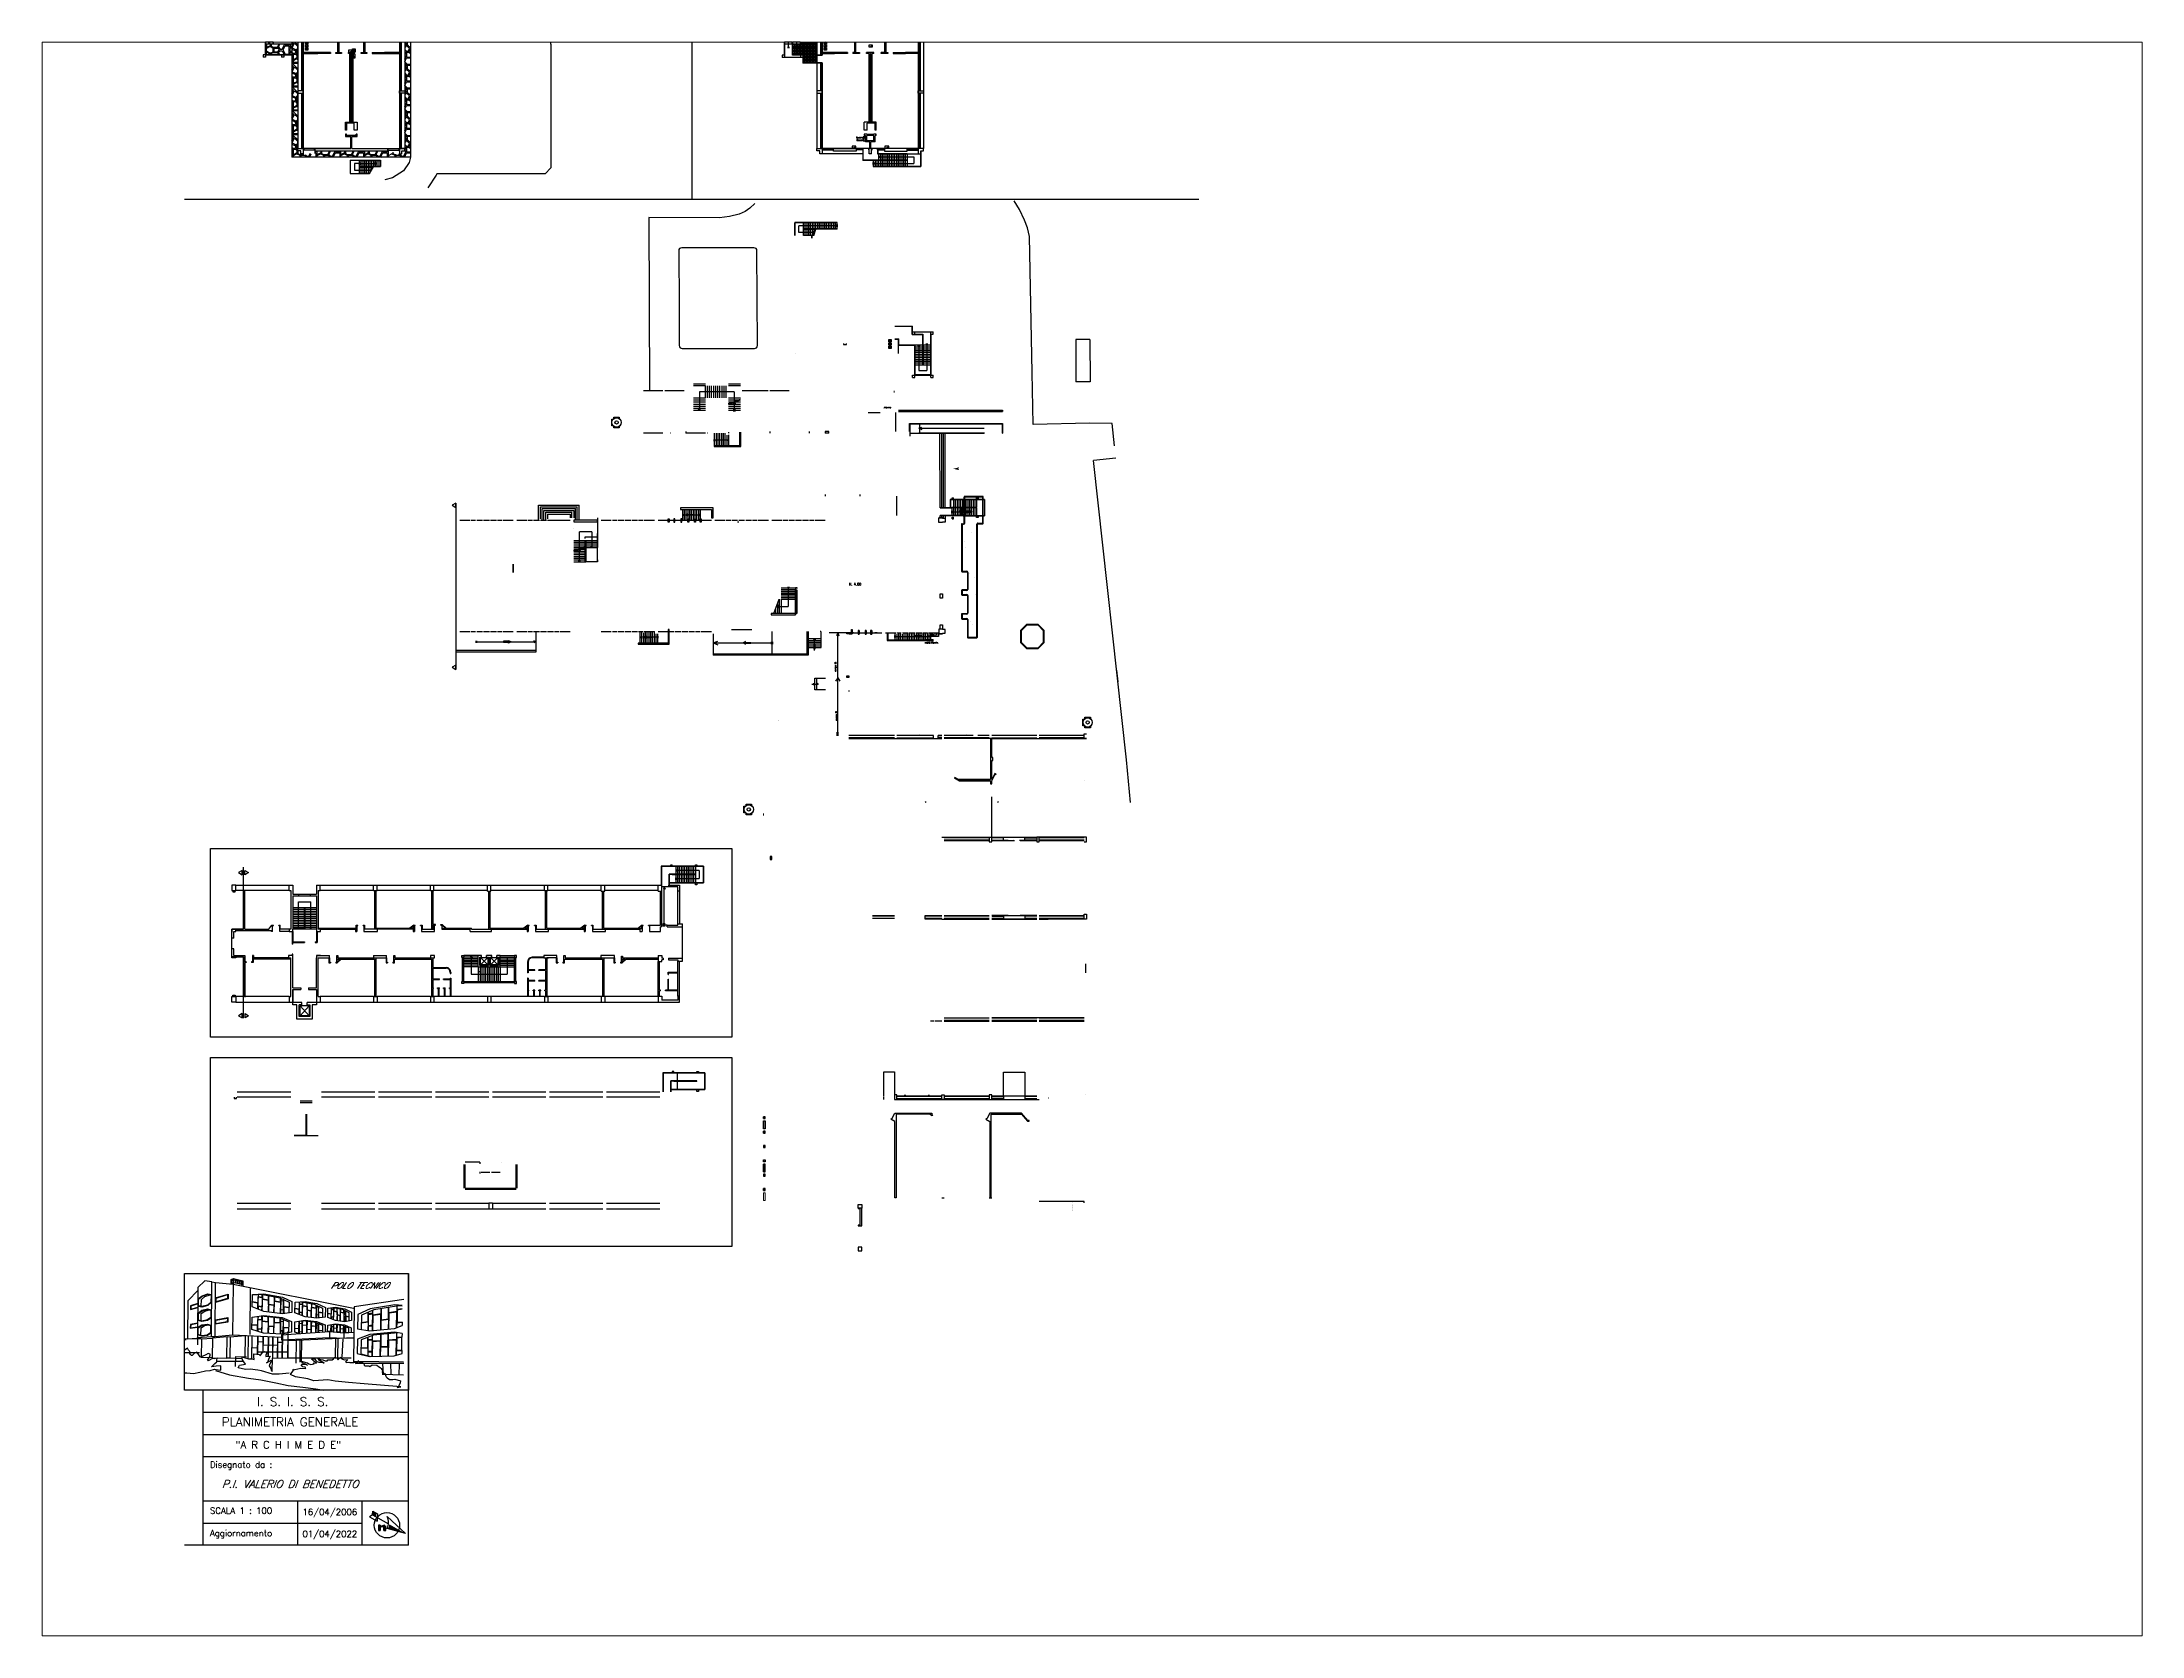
# Paper-space layout 'Layout2' of a CAD drawing. Header units: millimetres. Extents: x 26 to 231, y 20 to 176.
# The model-space entities are those that its viewports show. They can reach past a viewport. Long polylines and large blocks are cut down to what shows.
import ezdxf
from ezdxf.lldxf.tags import DXFTag

# ---------------------------------------------------------------- set-up
doc = ezdxf.new("R2010")
doc.units = ezdxf.units.MM
doc.linetypes.add('CONTINUA', pattern=[0])
for name, color, linetype in [('finestre', 4, 'Continuous'), ('Gas', 2, 'Continuous'), ('MURI', 7, 'Continuous'), ('primoChimica', 7, 'Continuous')]:
    doc.layers.add(name, color=color, linetype=linetype)
doc.styles.add('scritte', font='times.ttf')
doc.styles.get("Standard").update_dxf_attribs({"font": 'txt_____.ttf'})
tags = doc.linetypes.add('NASCOSTA', pattern=[0.375, 0.25, -0.125]).pattern_tags.tags
tags[6:7] = [DXFTag(74, 4), DXFTag(75, 0), DXFTag(340, '0'), DXFTag(46, 0.0), DXFTag(50, 0.0), DXFTag(44, 0.0), DXFTag(45, 0.0)]
tags[4:5] = [DXFTag(74, 4), DXFTag(75, 0), DXFTag(340, '0'), DXFTag(46, 0.0), DXFTag(50, 0.0), DXFTag(44, 0.0), DXFTag(45, 0.0)]
tags = doc.linetypes.add('NASCOSTA2', pattern=[0.1875, 0.125, -0.0625]).pattern_tags.tags
tags[6:7] = [DXFTag(74, 4), DXFTag(75, 0), DXFTag(340, '0'), DXFTag(46, 0.0), DXFTag(50, 0.0), DXFTag(44, 0.0), DXFTag(45, 0.0)]
tags[4:5] = [DXFTag(74, 4), DXFTag(75, 0), DXFTag(340, '0'), DXFTag(46, 0.0), DXFTag(50, 0.0), DXFTag(44, 0.0), DXFTag(45, 0.0)]

# ---------------------------------------------------------------- blocks, each defined once
blk = doc.blocks.new('Q-flat-2')
at = {"transparency": 33554687}
blk.add_hatch(color=256, dxfattribs=at).paths.add_polyline_path([(-312.5, 625), (0, 0), (-312.5, 0)])
for p, q in [((0, 625), (-312.5, 625)), ((-312.5, 625), (-312.5, 0)), ((-312.5, 0), (0, 0)), ((0, 0), (0, 625))]:
    blk.add_line(p, q, dxfattribs=at)
at = {"transparency": 33554687, "const_width": 0.01}
blk.add_lwpolyline([(-312.5, 625), (0, 0), (-312.5, 0), (-312.5, 0)], close=True, dxfattribs=at)
blk = doc.blocks.new('Q-flat-7')
at = {"transparency": 33554687}
blk.add_hatch(color=256, dxfattribs=at).paths.add_polyline_path([(-625, -312.5), (0, 0), (0, -312.5)])
for p, q in [((0, 0), (-625, 0)), ((-625, 0), (-625, -312.5)), ((0, -312.5), (0, 0)), ((-625, -312.5), (0, -312.5))]:
    blk.add_line(p, q, dxfattribs=at)
at = {"transparency": 33554687, "const_width": 0.01}
blk.add_lwpolyline([(-625, -312.5), (0, 0), (0, -312.5), (0, -312.5)], close=True, dxfattribs=at)
blk = doc.blocks.new('PE-flat-2')
at = {"linetype": 'Continuous', "transparency": 33554687}
for p, q in [((0, 0), (0, 552)), ((0, 552), (489, 552)), ((489, 0), (0, 0)), ((341, 532), (341, 428)), ((341, 428), (417, 428)), ((417, 140), (341, 140)), ((341, 140), (341, 36)), ((417, 428), (417, 140)), ((489, 552), (489, 0))]:
    blk.add_line(p, q, dxfattribs=at)
at = {"transparency": 33554687}
for radius in [156, 75]:
    blk.add_circle((224, 279), radius, dxfattribs=at)
blk = doc.blocks.new('Q-flat-10')
at = {"transparency": 33554687}
blk.add_hatch(color=256, dxfattribs=at).paths.add_polyline_path([(-625, -312.5), (0, 0), (0, -312.5)])
for p, q in [((0, 0), (-625, 0)), ((-625, 0), (-625, -312.5)), ((0, -312.5), (0, 0)), ((-625, -312.5), (0, -312.5))]:
    blk.add_line(p, q, dxfattribs=at)
at = {"transparency": 33554687, "const_width": 0.01}
blk.add_lwpolyline([(-625, -312.5), (0, 0), (0, -312.5), (0, -312.5)], close=True, dxfattribs=at)
blk = doc.blocks.new('Q-flat-11')
at = {"transparency": 33554687}
blk.add_hatch(color=256, dxfattribs=at).paths.add_polyline_path([(-625, -312.5), (0, 0), (0, -312.5)])
for p, q in [((0, 0), (-625, 0)), ((-625, 0), (-625, -312.5)), ((0, -312.5), (0, 0)), ((-625, -312.5), (0, -312.5))]:
    blk.add_line(p, q, dxfattribs=at)
at = {"transparency": 33554687, "const_width": 0.01}
blk.add_lwpolyline([(-625, -312.5), (0, 0), (0, -312.5), (0, -312.5)], close=True, dxfattribs=at)
blk = doc.blocks.new('Q-flat-12')
at = {"transparency": 33554687}
blk.add_hatch(color=256, dxfattribs=at).paths.add_polyline_path([(312.5, -625), (0, 0), (312.5, 0)])
for p, q in [((312.5, 0), (0, 0)), ((0, 0), (0, -625)), ((312.5, -625), (312.5, 0)), ((0, -625), (312.5, -625))]:
    blk.add_line(p, q, dxfattribs=at)
at = {"transparency": 33554687, "const_width": 0.01}
blk.add_lwpolyline([(312.5, -625), (0, 0), (312.5, 0), (312.5, 0)], close=True, dxfattribs=at)
blk = doc.blocks.new('Q-flat-13')
at = {"transparency": 33554687}
blk.add_hatch(color=256, dxfattribs=at).paths.add_polyline_path([(-625, -312.5), (0, 0), (0, -312.5)])
for p, q in [((0, 0), (-625, 0)), ((-625, 0), (-625, -312.5)), ((0, -312.5), (0, 0)), ((-625, -312.5), (0, -312.5))]:
    blk.add_line(p, q, dxfattribs=at)
at = {"transparency": 33554687, "const_width": 0.01}
blk.add_lwpolyline([(-625, -312.5), (0, 0), (0, -312.5), (0, -312.5)], close=True, dxfattribs=at)
blk = doc.blocks.new('uscita sotto-flat-2')
at = {"linetype": 'CONTINUA', "transparency": 33554687}
blk.add_hatch(color=256, dxfattribs=at).paths.add_polyline_path([(0, 0), (-146, 0), (-146, -874), (-306, -874), (-73, -1278), (160, -874), (0, -874)])
at = {"linetype": 'CONTINUA', "transparency": 33554687, "const_width": 0.05}
blk.add_lwpolyline([(0, 0), (-146, 0), (-146, -874), (-306, -874), (-73, -1278), (160, -874), (0, -874)], close=True, dxfattribs=at)
at = {"linetype": 'CONTINUA', "transparency": 33554687}
for points in [[(-146, -874), (-146, 0), (0, 0), (0, -874)], [(-146, -874), (-306, -874), (-73, -1278), (160, -874), (0, -874)]]:
    blk.add_lwpolyline(points, dxfattribs=at)
blk = doc.blocks.new('uscita sotto-flat-3')
at = {"linetype": 'CONTINUA', "transparency": 33554687}
blk.add_hatch(color=256, dxfattribs=at).paths.add_polyline_path([(0, 0), (146, 0), (146, 874), (306, 874), (73, 1278), (-160, 874), (0, 874)])
at = {"linetype": 'CONTINUA', "transparency": 33554687, "const_width": 0.05}
blk.add_lwpolyline([(0, 0), (146, 0), (146, 874), (306, 874), (73, 1278), (-160, 874), (0, 874)], close=True, dxfattribs=at)
at = {"linetype": 'CONTINUA', "transparency": 33554687}
for points in [[(146, 874), (306, 874), (73, 1278), (-160, 874), (0, 874)], [(146, 874), (146, 0), (0, 0), (0, 874)]]:
    blk.add_lwpolyline(points, dxfattribs=at)

msp = doc.modelspace()

# ---------------------------------------------------------------- hatches: boundary and pattern name
at = {"transparency": 33554687}
for points in [[(139917, 237557), (138921, 237289), (139755, 237304)], [(139926, 237057), (138921, 237289), (139755, 237304)], [(41703, 61325), (41678, 60707), (41040, 61072), (41100, 61669)], [(42036, 59302), (42341, 59302), (42341, 58388), (42036, 58388)], [(42407, 59093), (42422, 58950), (42515, 58984), (42489, 59136)], [(42489, 59136), (42515, 58984), (42629, 59020), (42579, 59177)], [(42579, 59177), (42629, 59020), (42735, 59049), (42708, 59225)], [(42708, 59225), (42735, 59049), (42838, 59072), (42827, 59258)], [(42853, 59074), (42827, 59070), (42825, 59258), (42839, 59261)], [(42827, 59258), (42840, 59073), (42860, 59074), (43000, 59291)], [(42860, 59074), (43000, 59291), (43069, 59298), (42890, 59069)], [(42890, 59069), (43069, 59298), (43131, 59302), (42918, 59053)], [(42918, 59053), (43131, 59302), (43168, 59294), (42935, 59034)], [(42935, 59034), (43168, 59294), (43201, 59277), (42941, 59024)], [(42941, 59024), (43201, 59277), (43229, 59249), (42943, 59019)], [(42943, 59019), (42946, 59013), (43248, 59212), (43229, 59249)], [(42951, 58990), (43255, 59173), (43248, 59212), (42946, 59013)], [(42951, 58388), (43255, 58388), (43255, 59173), (42951, 58990)], [(43746, 58939), (43667, 58730), (46594, 57894)], [(43798, 59121), (46594, 57894), (43746, 58939)], [(43860, 59458), (46594, 57894), (43798, 59121)]]:
    msp.add_hatch(color=256, dxfattribs=at).paths.add_polyline_path(points)
at = {"linetype": 'CONTINUA', "transparency": 33554687}
msp.add_hatch(color=256, dxfattribs=at).paths.add_polyline_path([(141157, 230122), (141157, 230283), (140753, 230049), (141157, 229816), (141157, 229976), (142031, 229976), (142031, 230122)])

# ---------------------------------------------------------------- linework, layer by layer
at = {"transparency": 33554687}
for p, q in [((94836, 340677), (94836, 282661)), ((71112, 308818), (71112, 316517)), ((113136, 315250), (113136, 308850)), ((113676, 315210), (113676, 305690)), ((113926, 315210), (113926, 305690)), ((114176, 315210), (114176, 305690)), ((114426, 315210), (114426, 305690)), ((114676, 315210), (114676, 305690)), ((114926, 315210), (114926, 305690)), ((115176, 315210), (115176, 305690)), ((115426, 315210), (115426, 305690)), ((115676, 315210), (115676, 305690)), ((22970, 313916), (22970, 310939)), ((23010, 313916), (23010, 310939)), ((23660, 308866), (23660, 313134)), ((24310, 308866), (24310, 312166)), ((24350, 308866), (24350, 312166)), ((24370, 310037), (24370, 312166)), ((24410, 310066), (24410, 312166)), ((25040, 310516), (25040, 313134)), ((110476, 313900), (110476, 307000)), ((111126, 308129), (111126, 313119)), ((111776, 308850), (111776, 312150)), ((111816, 308850), (111816, 312150)), ((111836, 307000), (111836, 312150)), ((111876, 307040), (111876, 312150)), ((112506, 313119), (112506, 308616)), ((113176, 313900), (113176, 307040)), ((113426, 313900), (113426, 307040)), ((116376, 310650), (116376, 313900)), ((24310, 310666), (23010, 310666)), ((24310, 310366), (23010, 310366)), ((24310, 310066), (23010, 310066)), ((24310, 309766), (23010, 309766)), ((24310, 309466), (23010, 309466)), ((24310, 309166), (23010, 309166)), ((23564, 308866), (23564, 309030)), ((23755, 308866), (23755, 309030)), ((24310, 308866), (24410, 308866)), ((24370, 310037), (25710, 310994)), ((25250, 310666), (24410, 310666)), ((24830, 310366), (24410, 310366)), ((110436, 310923), (110436, 307000)), ((111776, 310950), (110476, 310950)), ((111776, 310650), (110476, 310650)), ((111776, 310350), (110476, 310350)), ((111776, 310050), (110476, 310050)), ((111776, 309750), (110476, 309750)), ((111776, 309450), (110476, 309450)), ((111776, 309150), (110476, 309150)), ((111816, 308850), (110476, 308850)), ((111026, 308363), (111026, 308129)), ((111226, 308363), (111226, 308129)), ((113136, 310950), (111876, 310950)), ((113136, 310650), (111876, 310650)), ((113136, 310350), (111876, 310350)), ((113136, 310050), (111876, 310050)), ((113136, 309750), (111876, 309750)), ((113136, 309450), (111876, 309450)), ((113136, 309150), (111876, 309150)), ((113176, 308850), (111876, 308850)), ((115926, 308710), (111876, 308710)), ((115926, 308460), (111876, 308460)), ((115926, 308210), (111876, 308210)), ((115926, 307960), (111876, 307960)), ((112176, 308850), (112176, 307040)), ((112390, 308783), (112506, 308616)), ((112426, 308850), (112426, 307040)), ((112623, 308783), (112506, 308616)), ((112676, 308850), (112676, 307040)), ((112926, 308850), (112926, 307040)), ((115926, 310960), (113176, 310960)), ((115926, 310710), (113176, 310710)), ((115926, 310460), (113176, 310460)), ((115926, 310210), (113176, 310210)), ((115926, 309960), (113176, 309960)), ((115926, 309710), (113176, 309710)), ((115926, 309460), (113176, 309460)), ((115926, 309210), (113176, 309210)), ((115926, 308960), (113176, 308960)), ((110476, 307000), (110076, 307000)), ((113576, 306600), (110076, 306600)), ((110476, 306640), (113176, 306640)), ((113576, 307000), (111836, 307000)), ((115926, 307710), (111876, 307710)), ((115926, 307460), (111876, 307460)), ((115926, 307210), (111876, 307210)), ((113616, 307040), (111876, 307040)), ((113576, 307000), (113576, 305650)), ((116526, 305650), (113576, 305650)), ((113616, 307040), (113616, 305690)), ((116626, 306960), (113616, 306960)), ((115926, 306710), (113616, 306710)), ((115926, 306460), (113616, 306460)), ((115926, 306210), (113616, 306210)), ((115926, 305960), (113616, 305960)), ((116626, 305690), (113616, 305690)), ((115926, 307000), (115926, 305690)), ((115926, 307000), (116826, 307000)), ((116826, 305690), (116726, 305690)), ((37999, 288750), (37999, 287586)), ((38670, 288750), (37999, 288750)), ((40549, 287036), (41209, 288136)), ((41479, 288250), (42379, 288250)), ((41779, 289250), (42379, 289250)), ((180329, 282661), (9343, 282661)), ((129087, 261316), (132037, 261316)), ((131997, 261276), (129087, 261276)), ((129087, 259196), (129727, 259196)), ((129087, 259156), (129687, 259156)), ((129687, 256716), (129687, 259156)), ((131997, 259926), (131997, 261276)), ((131997, 259926), (133737, 259926)), ((132037, 259966), (132037, 261316)), ((132037, 260366), (135537, 260366)), ((132037, 259966), (133777, 259966)), ((135137, 260326), (132437, 260326)), ((133737, 259926), (133737, 254816)), ((133777, 259966), (133777, 254816)), ((134387, 258166), (134387, 258400)), ((134487, 258400), (134487, 253847)), ((134587, 258166), (134587, 258400)), ((135137, 259966), (135537, 259966)), ((135137, 253106), (135137, 259966)), ((135177, 253066), (135177, 259966)), ((132437, 258076), (129687, 258076)), ((133737, 258116), (129727, 258116)), ((132437, 253066), (132437, 258076)), ((132477, 253106), (132477, 258116)), ((132477, 257816), (133737, 257816)), ((132477, 257516), (133737, 257516)), ((132477, 257216), (133737, 257216)), ((132477, 256916), (133737, 256916)), ((132477, 256616), (133737, 256616)), ((132477, 256316), (133737, 256316)), ((132477, 256016), (133737, 256016)), ((132477, 255716), (133737, 255716)), ((132477, 255416), (133737, 255416)), ((132477, 255116), (133737, 255116)), ((132941, 257950), (133107, 258116)), ((133274, 257950), (133107, 258116)), ((133107, 258116), (133107, 253847)), ((133797, 258116), (133797, 254816)), ((135137, 258116), (133797, 258116)), ((133837, 258116), (133837, 254816)), ((133837, 257816), (135137, 257816)), ((133837, 257516), (135137, 257516)), ((133837, 257216), (135137, 257216)), ((133837, 256916), (135137, 256916)), ((133837, 256616), (135137, 256616)), ((133837, 256316), (135137, 256316)), ((133837, 256016), (135137, 256016)), ((133837, 255716), (135137, 255716)), ((133837, 255416), (135137, 255416)), ((133837, 255116), (135137, 255116)), ((132037, 253066), (135537, 253066)), ((132037, 252666), (132437, 252666)), ((132477, 254816), (133777, 254816)), ((135137, 253106), (132477, 253106)), ((133107, 253847), (134487, 253847)), ((133797, 254816), (135137, 254816)), ((135137, 252666), (135537, 252666)), ((144117, 243356), (144117, 243286)), ((140743, 228136), (140743, 232535)), ((143873, 232635), (140843, 232635)), ((140843, 228136), (140843, 232435)), ((143773, 232535), (140943, 232535)), ((143873, 228236), (143873, 232435)), ((143973, 228136), (143973, 232535)), ((119438, 192637), (119438, 209633)), ((127793, 209672), (127793, 208352)), ((127893, 209672), (127893, 208452)), ((119438, 202077), (119075, 201482)), ((119438, 202077), (119800, 201482)), ((149236, 174592), (149145, 174637)), ((27494, 157481), (27494, 157225)), ((27594, 157225), (27494, 157225)), ((27594, 157225), (27594, 157481)), ((27494, 155523), (27494, 155282)), ((27594, 155523), (27494, 155523)), ((27594, 149854), (27594, 155523)), ((27594, 147454), (27594, 149554)), ((28964, 149854), (28964, 149554)), ((30244, 149854), (30244, 149554)), ((27594, 146959), (27594, 147359)), ((29119, 147359), (27594, 147359)), ((28284, 146959), (27594, 146959)), ((28284, 144589), (28284, 146959)), ((28684, 144989), (28684, 146959)), ((29119, 146959), (28684, 146959)), ((28834, 146809), (30334, 145139)), ((28834, 145139), (30334, 146809)), ((30334, 146809), (28834, 146809)), ((28834, 145139), (28834, 146809)), ((30334, 145139), (28834, 145139)), ((29119, 146959), (29119, 147359)), ((31594, 147374), (30049, 147374)), ((30049, 146974), (30049, 147374)), ((30049, 146974), (30484, 146974)), ((30334, 146809), (30334, 145139)), ((30484, 146974), (30484, 144989)), ((31594, 146974), (30884, 146974)), ((30884, 146974), (30884, 144589)), ((31594, 147454), (31594, 146974)), ((30884, 144589), (28284, 144589)), ((30484, 144989), (28684, 144989)), ((135061, 144235), (135061, 144237)), ((135701, 144235), (135061, 144235)), ((135702, 144237), (135701, 144235)), ((135862, 144237), (135861, 144235)), ((136988, 144235), (135861, 144235)), ((139061, 144235), (139061, 144237)), ((139701, 144235), (139061, 144235)), ((139702, 144237), (139701, 144235)), ((139862, 144237), (139861, 144235)), ((141056, 144235), (139861, 144235)), ((143258, 144220), (143242, 144237)), ((151258, 144220), (151242, 144237)), ((159258, 144220), (159242, 144237)), ((127188, 131037), (127188, 131537)), ((161258, 131837), (161258, 131839)), ((13980, 100319), (14572, 100204)), ((17586, 100844), (17574, 99906)), ((17683, 100825), (17683, 100823)), ((20408, 99337), (20365, 91413)), ((47099, 55942), (47099, 101739)), ((11516, 90915), (11516, 89703)), ((17027, 91001), (16985, 87440)), ((19566, 91256), (19522, 87532)), ((20070, 91233), (20024, 87381)), ((20681, 89220), (21676, 89212)), ((21654, 91160), (21617, 88106)), ((26750, 88487), (21622, 88456)), ((21636, 89706), (21681, 89706)), ((22594, 90160), (21642, 90186)), ((21699, 91158), (21662, 88101)), ((22561, 91118), (22528, 88383)), ((22538, 89205), (22583, 89204)), ((22544, 89690), (25023, 89645)), ((22606, 91116), (22573, 88406)), ((23446, 91077), (23406, 87759)), ((23423, 89197), (23468, 89197)), ((23480, 90135), (23435, 90137)), ((23491, 91075), (23451, 87761)), ((24199, 91042), (24156, 87434)), ((24177, 89190), (24222, 89190)), ((24233, 90115), (24188, 90116)), ((24244, 91040), (24201, 87435)), ((24994, 91006), (24952, 87455)), ((24972, 89184), (25017, 89183)), ((25853, 90070), (24983, 90094)), ((25039, 91004), (24997, 87457)), ((25697, 90536), (28158, 90445)), ((25830, 91933), (25777, 87478)), ((25797, 89177), (25842, 89176)), ((25802, 89631), (25847, 89630)), ((25875, 91918), (25822, 87479)), ((26746, 91922), (26693, 87502)), ((26713, 89169), (26758, 89168)), ((26769, 90045), (26724, 90047)), ((26791, 91907), (26738, 87504)), ((28158, 90445), (28113, 86601)), ((37890, 90863), (28158, 90445)), ((28810, 90621), (28765, 86777)), ((29082, 90699), (29036, 86855)), ((33791, 91877), (33779, 90924)), ((34792, 90869), (34752, 87537)), ((35179, 90848), (35138, 87357)), ((36226, 91686), (36216, 90791)), ((12483, 55942), (12483, 82059)), ((12483, 78328), (47099, 78328)), ((12483, 74597), (47099, 74597)), ((12483, 70866), (47099, 70866)), ((12483, 63404), (47099, 63404)), ((28471, 55952), (28471, 63404)), ((39231, 63404), (39231, 55942)), ((41040, 61072), (40555, 60717)), ((40555, 60717), (41801, 60004)), ((41040, 61072), (41100, 61669)), ((41040, 61072), (43716, 59541)), ((41100, 61669), (41852, 61239)), ((41852, 61239), (41801, 60004)), ((46594, 57894), (43529, 60754)), ((12483, 59673), (39231, 59673)), ((42036, 59302), (42036, 58388)), ((42341, 59302), (42036, 59302)), ((42036, 58388), (42341, 58388)), ((42341, 59302), (42341, 59055)), ((42341, 58918), (42341, 58388)), ((42951, 58388), (42951, 58990)), ((42951, 58388), (43255, 58388)), ((43255, 58388), (43255, 59173)), ((46594, 57894), (43520, 58772)), ((47099, 55942), (9343, 55942))]:
    msp.add_line(p, q, dxfattribs=at)
at = {"color": 8, "linetype": 'CONTINUA', "transparency": 33554687}
for p, q in [((27465, 319880), (27465, 289800)), ((47465, 315517), (47465, 289800)), ((46780, 311466), (46780, 310666)), ((22970, 310939), (22970, 307016)), ((23010, 310939), (23010, 306616)), ((23010, 308866), (27465, 308866)), ((23170, 308866), (23170, 308251)), ((23810, 308571), (23170, 308251)), ((23810, 308411), (23170, 308091)), ((23170, 307640), (23170, 308091)), ((23810, 308866), (23810, 308571)), ((23810, 308411), (24290, 308171)), ((23970, 308866), (23970, 308491)), ((23970, 308491), (24290, 308331)), ((24290, 308331), (25010, 308331)), ((24290, 307560), (24290, 308171)), ((24450, 307560), (24450, 308171)), ((24450, 308171), (25090, 308171)), ((25010, 308331), (25277, 308866)), ((25090, 308171), (25330, 307931)), ((25170, 308331), (25437, 308866)), ((25170, 308331), (25490, 308011)), ((25330, 307800), (25330, 307931)), ((25490, 308011), (25810, 308011)), ((25810, 308011), (26130, 308651)), ((25970, 307931), (26290, 308571)), ((25970, 307931), (26035, 307866)), ((26130, 308866), (26130, 308651)), ((26290, 308866), (26290, 308731)), ((26290, 308731), (27010, 308731)), ((26290, 308571), (27010, 308571)), ((27010, 308866), (27010, 308731)), ((27010, 307160), (27010, 308571)), ((27170, 308866), (27170, 308251)), ((27465, 308398), (27170, 308251)), ((27465, 308238), (27170, 308091)), ((27170, 307640), (27170, 308091)), ((27465, 310666), (27500, 310666)), ((27465, 310506), (27500, 310506)), ((27465, 309466), (27500, 309466)), ((27465, 309306), (27500, 309306)), ((27465, 308516), (27740, 309066)), ((27465, 308003), (28060, 307706)), ((27500, 311226), (27500, 310666)), ((27500, 310506), (27500, 309466)), ((27500, 309306), (27740, 309066)), ((27500, 308186), (27900, 308986)), ((27500, 308186), (28140, 307866)), ((27660, 311146), (27660, 310186)), ((28300, 310506), (27660, 310186)), ((28300, 310346), (27660, 310026)), ((27660, 310026), (27660, 309786)), ((27660, 309786), (28465, 309786)), ((27660, 309626), (28465, 309626)), ((27660, 309626), (27660, 309466)), ((27660, 309466), (28380, 308746)), ((28460, 310666), (27818, 310666)), ((27900, 308986), (28380, 308506)), ((28060, 311146), (28300, 310906)), ((28140, 307866), (28380, 308106)), ((28220, 307706), (28465, 307951)), ((28300, 310906), (28300, 310506)), ((28300, 310346), (28465, 310263)), ((28465, 308831), (28380, 308746)), ((28380, 308506), (28380, 308106)), ((46465, 310906), (46620, 310906)), ((46465, 310276), (46620, 310586)), ((46465, 309876), (46780, 310506)), ((46465, 309860), (46860, 309466)), ((46465, 309620), (46700, 309386)), ((46465, 309146), (46700, 309146)), ((46465, 308986), (46700, 308986)), ((46700, 308746), (46465, 308511)), ((46780, 308586), (46465, 308271)), ((46465, 307940), (46780, 307626)), ((46620, 310906), (46620, 310586)), ((46700, 309386), (46700, 309146)), ((46700, 308986), (46700, 308746)), ((46780, 310666), (47465, 310666)), ((46780, 310506), (47465, 310506)), ((46780, 308586), (47260, 308106)), ((46860, 309466), (47465, 309466)), ((46860, 309306), (47465, 309306)), ((46860, 309306), (46860, 308746)), ((46860, 308746), (47340, 308266)), ((47020, 307626), (47260, 308106)), ((47180, 307546), (47420, 308026)), ((47340, 308266), (47465, 308516)), ((47420, 308026), (47465, 308003)), ((27465, 307016), (22610, 307016)), ((22610, 307016), (22610, 306616)), ((23010, 306616), (22610, 306616)), ((23010, 307056), (27465, 307056)), ((23810, 307320), (23170, 307640)), ((23810, 307160), (23170, 307480)), ((23170, 307056), (23170, 307480)), ((23810, 307320), (24290, 307560)), ((23810, 307056), (23810, 307160)), ((23970, 307240), (24290, 307400)), ((23970, 307056), (23970, 307240)), ((24290, 307400), (25010, 307400)), ((24450, 307560), (25090, 307560)), ((25010, 307400), (25182, 307056)), ((25090, 307560), (25330, 307800)), ((25170, 307400), (25490, 307720)), ((25170, 307400), (25342, 307056)), ((25490, 307720), (25810, 307720)), ((25710, 307016), (25710, 306616)), ((26110, 306616), (25710, 306616)), ((25810, 307720), (26130, 307080)), ((25970, 307800), (26035, 307866)), ((25970, 307800), (26290, 307160)), ((26110, 307016), (26110, 306616)), ((26130, 307056), (26130, 307080)), ((26290, 307160), (27010, 307160)), ((27465, 307493), (27170, 307640)), ((27465, 307333), (27170, 307480)), ((27170, 307056), (27170, 307480)), ((27465, 307403), (27660, 307306)), ((27465, 307243), (27500, 307226)), ((27465, 306666), (27500, 306666)), ((27465, 306506), (27500, 306506)), ((27465, 305466), (27500, 305466)), ((27465, 305306), (27500, 305306)), ((27465, 304516), (27740, 305066)), ((27500, 307226), (27500, 306666)), ((27500, 306506), (27500, 305466)), ((27500, 305306), (27740, 305066)), ((27500, 304186), (27900, 304986)), ((27660, 307306), (28060, 307306)), ((27660, 307146), (28060, 307146)), ((27660, 307146), (27660, 306186)), ((28300, 306506), (27660, 306186)), ((28300, 306346), (27660, 306026)), ((27660, 306026), (27660, 305786)), ((27660, 305786), (28465, 305786)), ((27660, 305626), (28465, 305626)), ((27660, 305626), (27660, 305466)), ((27660, 305466), (28380, 304746)), ((27900, 304986), (28380, 304506)), ((28060, 307706), (28060, 307306)), ((28060, 307146), (28300, 306906)), ((28220, 307706), (28220, 307226)), ((28220, 307226), (28380, 307066)), ((28300, 306906), (28300, 306506)), ((28300, 306346), (28465, 306263)), ((28465, 304831), (28380, 304746)), ((28380, 304506), (28380, 304106)), ((46465, 307066), (46620, 307066)), ((46465, 306906), (46620, 306906)), ((46465, 306276), (46620, 306586)), ((46465, 305876), (46780, 306506)), ((46465, 305860), (46860, 305466)), ((46465, 305620), (46700, 305386)), ((46465, 305146), (46700, 305146)), ((46465, 304986), (46700, 304986)), ((46700, 304746), (46465, 304511)), ((46780, 304586), (46465, 304271)), ((46620, 307546), (46620, 307066)), ((46620, 306906), (46620, 306586)), ((46700, 305386), (46700, 305146)), ((46700, 304986), (46700, 304746)), ((46780, 307626), (47020, 307626)), ((46780, 307466), (47020, 307466)), ((46780, 307466), (46780, 306666)), ((46780, 306666), (47465, 306666)), ((46780, 306506), (47465, 306506)), ((46780, 304586), (47260, 304106)), ((46860, 305466), (47465, 305466)), ((46860, 305306), (47465, 305306)), ((46860, 305306), (46860, 304746)), ((46860, 304746), (47340, 304266)), ((47020, 307466), (47465, 307243)), ((47180, 307546), (47465, 307403)), ((47340, 304266), (47465, 304516)), ((27465, 304003), (28060, 303706)), ((27465, 303403), (27660, 303306)), ((27465, 303243), (27500, 303226)), ((27465, 302666), (27500, 302666)), ((27465, 302506), (27500, 302506)), ((27465, 301466), (27500, 301466)), ((27465, 301306), (27500, 301306)), ((27465, 300516), (27740, 301066)), ((27500, 304186), (28140, 303866)), ((27500, 303226), (27500, 302666)), ((27500, 302506), (27500, 301466)), ((27500, 301306), (27740, 301066)), ((27500, 300186), (27900, 300986)), ((27660, 303306), (28060, 303306)), ((27660, 303146), (28060, 303146)), ((27660, 303146), (27660, 302186)), ((28300, 302506), (27660, 302186)), ((28300, 302346), (27660, 302026)), ((27660, 302026), (27660, 301786)), ((27660, 301786), (28465, 301786)), ((27660, 301626), (28465, 301626)), ((27660, 301626), (27660, 301466)), ((27660, 301466), (28380, 300746)), ((27900, 300986), (28380, 300506)), ((28060, 303706), (28060, 303306)), ((28060, 303146), (28300, 302906)), ((28140, 303866), (28380, 304106)), ((28220, 303706), (28465, 303951)), ((28220, 303706), (28220, 303226)), ((28220, 303226), (28380, 303066)), ((28300, 302906), (28300, 302506)), ((28300, 302346), (28465, 302263)), ((28380, 303066), (28465, 303066)), ((46465, 303940), (46780, 303626)), ((46465, 303066), (46620, 303066)), ((46465, 302906), (46620, 302906)), ((46465, 302276), (46620, 302586)), ((46465, 301876), (46780, 302506)), ((46465, 301860), (46860, 301466)), ((46465, 301620), (46700, 301386)), ((46465, 301146), (46700, 301146)), ((46465, 300986), (46700, 300986)), ((46620, 303546), (46620, 303066)), ((46620, 302906), (46620, 302586)), ((46700, 301386), (46700, 301146)), ((46700, 300986), (46700, 300746)), ((46780, 303626), (47020, 303626)), ((46780, 303466), (47020, 303466)), ((46780, 303466), (46780, 302666)), ((46780, 302666), (47465, 302666)), ((46780, 302506), (47465, 302506)), ((46860, 301466), (47465, 301466)), ((46860, 301306), (47465, 301306)), ((46860, 301306), (46860, 300746)), ((47020, 303626), (47260, 304106)), ((47020, 303466), (47465, 303243)), ((47180, 303546), (47420, 304026)), ((47180, 303546), (47465, 303403)), ((47420, 304026), (47465, 304003)), ((27465, 300003), (28060, 299706)), ((27465, 299403), (27660, 299306)), ((27465, 299243), (27500, 299226)), ((27465, 298666), (27500, 298666)), ((27465, 298506), (27500, 298506)), ((27465, 297466), (27500, 297466)), ((27465, 297306), (27500, 297306)), ((27500, 300186), (28140, 299866)), ((27500, 299226), (27500, 298666)), ((27500, 298506), (27500, 297466)), ((27500, 297306), (27740, 297066)), ((27660, 299306), (28060, 299306)), ((27660, 299146), (28060, 299146)), ((27660, 299146), (27660, 298186)), ((28300, 298506), (27660, 298186)), ((28300, 298346), (27660, 298026)), ((27660, 298026), (27660, 297786)), ((27660, 297786), (28465, 297786)), ((27660, 297626), (28465, 297626)), ((27660, 297626), (27660, 297466)), ((27660, 297466), (28380, 296746)), ((28060, 299706), (28060, 299306)), ((28060, 299146), (28300, 298906)), ((28140, 299866), (28380, 300106)), ((28220, 299706), (28465, 299951)), ((28220, 299706), (28220, 299226)), ((28220, 299226), (28380, 299066)), ((28300, 298906), (28300, 298506)), ((28300, 298346), (28465, 298263)), ((28465, 300831), (28380, 300746)), ((28380, 300506), (28380, 300106)), ((28380, 299066), (28465, 299066)), ((46700, 300746), (46465, 300511)), ((46780, 300586), (46465, 300271)), ((46465, 299940), (46780, 299626)), ((46465, 299700), (46539, 299626)), ((46465, 299066), (46620, 299066)), ((46465, 298906), (46620, 298906)), ((46465, 298276), (46620, 298586)), ((46465, 297876), (46780, 298506)), ((46465, 297860), (46860, 297466)), ((46465, 297620), (46700, 297386)), ((46620, 299546), (46620, 299066)), ((46620, 298906), (46620, 298586)), ((46700, 297386), (46700, 297146)), ((46780, 300586), (47260, 300106)), ((46780, 299626), (47020, 299626)), ((46780, 299466), (47020, 299466)), ((46780, 299466), (46780, 298666)), ((46780, 298666), (47465, 298666)), ((46780, 298506), (47465, 298506)), ((46860, 300746), (47340, 300266)), ((46860, 297466), (47465, 297466)), ((46860, 297306), (47465, 297306)), ((46860, 297306), (46860, 296746)), ((47020, 299626), (47260, 300106)), ((47020, 299466), (47465, 299243)), ((47180, 299546), (47420, 300026)), ((47180, 299546), (47465, 299403)), ((47340, 300266), (47465, 300516)), ((47420, 300026), (47465, 300003)), ((27465, 296516), (27740, 297066)), ((27465, 296003), (28060, 295706)), ((27465, 295403), (27660, 295306)), ((27465, 295243), (27500, 295226)), ((27465, 294666), (27500, 294666)), ((27465, 294506), (27500, 294506)), ((27500, 296186), (27900, 296986)), ((27500, 296186), (28140, 295866)), ((27500, 295226), (27500, 294666)), ((27500, 294506), (27500, 293466)), ((27660, 295306), (28060, 295306)), ((27660, 295146), (28060, 295146)), ((27660, 295146), (27660, 294186)), ((28300, 294506), (27660, 294186)), ((28300, 294346), (27660, 294026)), ((27660, 294026), (27660, 293786)), ((27660, 293786), (28465, 293786)), ((27900, 296986), (28380, 296506)), ((28060, 295706), (28060, 295306)), ((28060, 295146), (28300, 294906)), ((28140, 295866), (28380, 296106)), ((28220, 295706), (28465, 295951)), ((28220, 295706), (28220, 295226)), ((28220, 295226), (28380, 295066)), ((28300, 294906), (28300, 294506)), ((28300, 294346), (28465, 294263)), ((28465, 296831), (28380, 296746)), ((28380, 296506), (28380, 296106)), ((28380, 295066), (28465, 295066)), ((46465, 297146), (46700, 297146)), ((46465, 296986), (46700, 296986)), ((46700, 296746), (46465, 296511)), ((46780, 296586), (46465, 296271)), ((46465, 295940), (46780, 295626)), ((46465, 295066), (46620, 295066)), ((46465, 294906), (46620, 294906)), ((46465, 294276), (46620, 294586)), ((46465, 293876), (46780, 294506)), ((46465, 293860), (46860, 293466)), ((46620, 295546), (46620, 295066)), ((46620, 294906), (46620, 294586)), ((46700, 296986), (46700, 296746)), ((46780, 296586), (47260, 296106)), ((46780, 295626), (47020, 295626)), ((46780, 295466), (47020, 295466)), ((46780, 295466), (46780, 294666)), ((46780, 294666), (47465, 294666)), ((46780, 294506), (47465, 294506)), ((46860, 296746), (47340, 296266)), ((47020, 295626), (47260, 296106)), ((47020, 295466), (47465, 295243)), ((47180, 295546), (47420, 296026)), ((47180, 295546), (47465, 295403)), ((47340, 296266), (47465, 296516)), ((47420, 296026), (47465, 296003)), ((27465, 293466), (27500, 293466)), ((27465, 293306), (27500, 293306)), ((27465, 292516), (27740, 293066)), ((27465, 292003), (28060, 291706)), ((27465, 291403), (27660, 291306)), ((27465, 291243), (27500, 291226)), ((27465, 290666), (27500, 290666)), ((27465, 290506), (27500, 290506)), ((27500, 293306), (27740, 293066)), ((27500, 292186), (27900, 292986)), ((27500, 292186), (28140, 291866)), ((27500, 291226), (27500, 290666)), ((27500, 290506), (27500, 289800)), ((27660, 293626), (28465, 293626)), ((27660, 293626), (27660, 293466)), ((27660, 293466), (28380, 292746)), ((27660, 291306), (28060, 291306)), ((27660, 291146), (28060, 291146)), ((27660, 291146), (27660, 290186)), ((28300, 290506), (27660, 290186)), ((28300, 290346), (27660, 290026)), ((27900, 292986), (28380, 292506)), ((28060, 291706), (28060, 291306)), ((28060, 291146), (28300, 290906)), ((28140, 291866), (28380, 292106)), ((28220, 291706), (28465, 291951)), ((28220, 291706), (28220, 291226)), ((28220, 291226), (28380, 291066)), ((28300, 290906), (28300, 290506)), ((28300, 290346), (28780, 290106)), ((28465, 292831), (28380, 292746)), ((28380, 292506), (28380, 292106)), ((28380, 291066), (28465, 291066)), ((28460, 290906), (28460, 290426)), ((28460, 290426), (28780, 290266)), ((28780, 290266), (29465, 290266)), ((30300, 289946), (30567, 290480)), ((30460, 289866), (30701, 290348)), ((31260, 290666), (31500, 290666)), ((31260, 290506), (31500, 290506)), ((31500, 290800), (31500, 290666)), ((31500, 290506), (31500, 289800)), ((31660, 290800), (31660, 290186)), ((32300, 290506), (31660, 290186)), ((32300, 290346), (31660, 290026)), ((32300, 290800), (32300, 290506)), ((32300, 290346), (32780, 290106)), ((32460, 290800), (32460, 290426)), ((32460, 290426), (32780, 290266)), ((32780, 290266), (33500, 290266)), ((33500, 290266), (33767, 290800)), ((33660, 290266), (33927, 290800)), ((33660, 290266), (33980, 289946)), ((34300, 289946), (34620, 290586)), ((34460, 289866), (34780, 290506)), ((34620, 290800), (34620, 290586)), ((34780, 290800), (34780, 290666)), ((34780, 290666), (35500, 290666)), ((34780, 290506), (35500, 290506)), ((35500, 290800), (35500, 290666)), ((35500, 290506), (35500, 289800)), ((35660, 290800), (35660, 290186)), ((36300, 290506), (35660, 290186)), ((36300, 290346), (35660, 290026)), ((36300, 290800), (36300, 290506)), ((36300, 290346), (36780, 290106)), ((36460, 290800), (36460, 290426)), ((36460, 290426), (36780, 290266)), ((36780, 290266), (37500, 290266)), ((37500, 290266), (37767, 290800)), ((37660, 290266), (37927, 290800)), ((37660, 290266), (37980, 289946)), ((38300, 289946), (38620, 290586)), ((38460, 289866), (38780, 290506)), ((38620, 290800), (38620, 290586)), ((38780, 290800), (38780, 290666)), ((38780, 290666), (39500, 290666)), ((38780, 290506), (39500, 290506)), ((39500, 290800), (39500, 290666)), ((39500, 290506), (39500, 289800)), ((39660, 290800), (39660, 290186)), ((40300, 290506), (39660, 290186)), ((40300, 290346), (39660, 290026)), ((40300, 290800), (40300, 290506)), ((40300, 290346), (40780, 290106)), ((40460, 290800), (40460, 290426)), ((40460, 290426), (40780, 290266)), ((40780, 290266), (41500, 290266)), ((41500, 290266), (41767, 290800)), ((41660, 290266), (41927, 290800)), ((41660, 290266), (41980, 289946)), ((42300, 289946), (42620, 290586)), ((42460, 289866), (42780, 290506)), ((42620, 290800), (42620, 290586)), ((42780, 290800), (42780, 290666)), ((42780, 290666), (43500, 290666)), ((42780, 290506), (43500, 290506)), ((43500, 290800), (43500, 290666)), ((43500, 290506), (43500, 289800)), ((44300, 290346), (43660, 290026)), ((44300, 290346), (44780, 290106)), ((44460, 290625), (44460, 290426)), ((44460, 290426), (44780, 290266)), ((44780, 290266), (45028, 290266)), ((45500, 290266), (45565, 290396)), ((45660, 290266), (45702, 290350)), ((45660, 290266), (45980, 289946)), ((46300, 289946), (46620, 290586)), ((46460, 289866), (46780, 290506)), ((46465, 293620), (46700, 293386)), ((46465, 293146), (46700, 293146)), ((46465, 292986), (46700, 292986)), ((46700, 292746), (46465, 292511)), ((46780, 292586), (46465, 292271)), ((46465, 291940), (46780, 291626)), ((46465, 291066), (46620, 291066)), ((46465, 290906), (46620, 290906)), ((46620, 291546), (46620, 291066)), ((46620, 290906), (46620, 290586)), ((46700, 293386), (46700, 293146)), ((46700, 292986), (46700, 292746)), ((46780, 292586), (47260, 292106)), ((46780, 291626), (47020, 291626)), ((46780, 291466), (47020, 291466)), ((46780, 291466), (46780, 290666)), ((46780, 290666), (47465, 290666)), ((46780, 290506), (47465, 290506)), ((46860, 293466), (47465, 293466)), ((46860, 293306), (47465, 293306)), ((46860, 293306), (46860, 292746)), ((46860, 292746), (47340, 292266)), ((47020, 291626), (47260, 292106)), ((47020, 291466), (47465, 291243)), ((47180, 291546), (47420, 292026)), ((47180, 291546), (47465, 291403)), ((47340, 292266), (47465, 292516)), ((47420, 292026), (47465, 292003)), ((47465, 289800), (27465, 289800)), ((27660, 290026), (27660, 289800)), ((28780, 290106), (28780, 289800)), ((28940, 290106), (29580, 290106)), ((28940, 290106), (28940, 289800)), ((29580, 290106), (29820, 289866)), ((29732, 290193), (29980, 289946)), ((29820, 289866), (29820, 289800)), ((29980, 289946), (30300, 289946)), ((30460, 289866), (30525, 289800)), ((31660, 290026), (31660, 289800)), ((32780, 290106), (32780, 289800)), ((32940, 290106), (33580, 290106)), ((32940, 290106), (32940, 289800)), ((33580, 290106), (33820, 289866)), ((33820, 289866), (33820, 289800)), ((33980, 289946), (34300, 289946)), ((34460, 289866), (34525, 289800)), ((35660, 290026), (35660, 289800)), ((36780, 290106), (36780, 289800)), ((36940, 290106), (37580, 290106)), ((36940, 290106), (36940, 289800)), ((37580, 290106), (37820, 289866)), ((37820, 289866), (37820, 289800)), ((37980, 289946), (38300, 289946)), ((38460, 289866), (38525, 289800)), ((39660, 290026), (39660, 289800)), ((40780, 290106), (40780, 289800)), ((40940, 290106), (41580, 290106)), ((40940, 290106), (40940, 289800)), ((41580, 290106), (41820, 289866)), ((41820, 289866), (41820, 289800)), ((41980, 289946), (42300, 289946)), ((42460, 289866), (42525, 289800)), ((43660, 290026), (43660, 289800)), ((44780, 290106), (44780, 289800)), ((44940, 290106), (45580, 290106)), ((44940, 290106), (44940, 289800)), ((45580, 290106), (45820, 289866)), ((45820, 289866), (45820, 289800)), ((45980, 289946), (46300, 289946)), ((46460, 289866), (46525, 289800)), ((93253, 230726), (93131, 230726)), ((93151, 228628), (94155, 228628)), ((133893, 209672), (133893, 208452)), ((134193, 209672), (134193, 208452)), ((134493, 209672), (134493, 208452)), ((134793, 209672), (134793, 208452)), ((135093, 209672), (135093, 208452)), ((135273, 209637), (136435, 209637)), ((135273, 209028), (135273, 209637)), ((136435, 209028), (135273, 209028)), ((136435, 209637), (136435, 209028)), ((114453, 208677), (116603, 208677)), ((114453, 208377), (116603, 208377)), ((114453, 208077), (116603, 208077)), ((114453, 207777), (116603, 207777)), ((114453, 207477), (116603, 207477)), ((114453, 207177), (116603, 207177)), ((127793, 208352), (135093, 208352)), ((127893, 208452), (135093, 208452)), ((135093, 208452), (135093, 208352)), ((133212, 192437), (133258, 192460)), ((141212, 192437), (141258, 192460)), ((149212, 192437), (149258, 192460)), ((144138, 144220), (143418, 144220)), ((152138, 144220), (151418, 144220)), ((160138, 144220), (159418, 144220)), ((127190, 131637), (127190, 135689)), ((127190, 135689), (128988, 135689)), ((128988, 135689), (128988, 131637)), ((147385, 131537), (147385, 135607)), ((147385, 135607), (150985, 135607)), ((150985, 135607), (150988, 131537)), ((130901, 131675), (130661, 131675)), ((134901, 131675), (134661, 131675)), ((145388, 131537), (147385, 131537)), ((150988, 131537), (150988, 131137))]:
    msp.add_line(p, q, dxfattribs=at)
at = {"linetype": 'Continuous', "transparency": 33554687}
for p, q in [((28465, 319880), (28465, 310650)), ((29065, 319880), (29065, 310650)), ((29365, 319880), (29365, 310650)), ((36115, 316280), (36115, 310650)), ((36315, 318250), (36315, 310380)), ((45565, 316817), (45565, 310650)), ((45865, 316417), (45865, 310650)), ((46465, 316387), (46465, 310650)), ((123776, 315050), (123776, 310550)), ((126076, 316850), (126076, 310550)), ((133026, 316817), (133026, 310650)), ((133326, 316417), (133326, 310650)), ((133926, 316387), (133926, 310650)), ((38615, 311850), (38615, 310380)), ((38815, 311850), (38815, 310650)), ((115926, 313900), (115926, 307000)), ((116526, 313904), (116526, 310650)), ((116826, 313900), (116826, 307000)), ((123576, 314950), (123576, 310650)), ((28460, 310906), (28465, 310906)), ((28460, 310906), (28460, 310426)), ((28460, 310426), (28465, 310423)), ((28465, 310250), (28465, 291250)), ((29065, 310250), (29065, 300950)), ((35815, 310450), (29365, 310450)), ((35165, 310250), (29365, 310250)), ((29365, 310250), (29365, 291250)), ((30115, 309300), (29715, 308900)), ((30115, 308750), (29715, 308350)), ((30115, 308200), (29715, 307800)), ((35165, 310250), (35165, 309950)), ((35165, 309950), (35365, 309950)), ((45565, 310450), (39115, 310450)), ((39765, 309950), (39565, 309950)), ((46465, 310250), (39765, 310250)), ((45565, 310250), (45565, 291250)), ((45865, 310250), (45865, 300950)), ((46465, 310250), (46465, 291250)), ((116526, 310250), (116526, 307000)), ((123276, 310450), (116826, 310450)), ((122276, 310250), (116826, 310250)), ((117576, 309300), (117176, 308900)), ((117576, 308750), (117176, 308350)), ((117576, 308200), (117176, 307800)), ((122276, 310250), (122276, 309950)), ((122276, 309950), (122476, 309950)), ((122276, 309050), (122476, 309050)), ((122276, 309050), (122276, 307450)), ((133026, 310450), (126576, 310450)), ((127576, 309950), (127376, 309950)), ((127576, 309050), (127376, 309050)), ((133926, 310250), (127576, 310250)), ((133026, 310250), (133026, 291250)), ((133326, 310250), (133326, 300950)), ((133926, 310250), (133926, 291250)), ((28380, 307066), (28465, 307066)), ((28460, 306906), (28465, 306906)), ((28460, 306906), (28460, 306426)), ((28460, 306426), (28465, 306423)), ((31815, 307250), (31815, 307450)), ((33965, 307450), (31815, 307450)), ((33965, 307450), (33965, 307250)), ((40965, 307450), (40965, 307250)), ((40965, 307450), (45565, 307450)), ((46465, 307700), (46542, 307623)), ((110076, 307000), (110076, 306600)), ((110476, 307000), (110476, 306600)), ((113176, 307000), (113176, 306600)), ((113576, 307000), (113576, 306600)), ((115926, 305690), (115926, 291250)), ((116526, 305690), (116526, 300950)), ((116826, 305690), (116826, 291250)), ((118926, 307250), (118926, 307450)), ((121076, 307450), (118926, 307450)), ((121076, 307450), (121076, 307250)), ((121976, 307450), (121976, 307250)), ((124676, 307250), (124676, 295700)), ((124876, 307250), (124876, 295700)), ((124976, 307250), (124976, 295700)), ((125176, 307250), (125176, 295700)), ((125551, 307250), (125551, 307450)), ((126751, 307250), (126751, 307450)), ((127876, 307450), (127876, 307250)), ((128776, 307450), (128776, 307250)), ((128776, 307450), (133026, 307450)), ((130876, 307250), (130876, 307450)), ((28460, 302906), (28465, 302906)), ((28460, 302906), (28460, 302426)), ((28460, 302426), (28465, 302423)), ((46465, 303700), (46541, 303624)), ((28460, 298906), (28465, 298906)), ((28460, 298906), (28460, 298426)), ((28460, 298426), (28465, 298423)), ((29065, 300550), (29065, 291250)), ((45865, 300550), (45865, 291250)), ((116526, 300550), (116526, 291250)), ((133326, 300550), (133326, 291250)), ((28460, 294906), (28465, 294906)), ((28460, 294906), (28460, 294426)), ((28460, 294426), (28465, 294423)), ((46465, 295700), (46538, 295627)), ((123926, 294350), (123926, 295700)), ((124676, 295700), (123926, 295700)), ((124426, 294350), (123926, 294350)), ((125726, 295500), (124426, 295500)), ((124426, 294350), (124426, 295500)), ((125926, 295700), (125176, 295700)), ((125726, 294350), (125726, 295500)), ((125926, 294350), (125726, 294350)), ((125926, 294350), (125926, 295700)), ((28460, 290906), (28465, 290906)), ((37365, 291250), (29365, 291250)), ((29465, 291150), (29365, 291150)), ((29465, 291050), (29365, 291050)), ((31365, 290950), (29365, 290950)), ((29365, 290906), (29465, 290906)), ((30350, 290906), (30374, 290906)), ((31260, 291050), (31260, 291150)), ((31260, 291150), (31365, 291150)), ((31260, 291050), (31365, 291050)), ((36465, 293650), (36465, 293250)), ((36664, 293650), (36465, 293650)), ((36465, 293250), (37365, 293250)), ((36664, 293450), (36664, 293650)), ((38265, 293450), (36664, 293450)), ((37365, 291250), (37365, 293250)), ((37565, 291250), (37565, 293250)), ((37565, 293250), (38465, 293250)), ((38265, 293450), (38265, 293650)), ((38465, 293650), (38265, 293650)), ((38465, 293250), (38465, 293650)), ((43565, 291250), (46465, 291250)), ((43669, 291150), (43565, 291150)), ((43669, 291050), (43565, 291050)), ((43565, 290950), (45565, 290950)), ((43660, 290950), (43660, 290186)), ((43669, 291050), (43669, 291150)), ((44555, 290906), (44579, 290906)), ((45465, 291150), (45565, 291150)), ((45465, 291050), (45565, 291050)), ((45465, 290906), (45565, 290906)), ((45465, 290266), (45500, 290266)), ((46465, 291700), (46537, 291628)), ((124726, 291250), (116826, 291250)), ((118726, 290950), (116826, 290950)), ((123646, 290350), (116826, 290350)), ((123646, 291050), (123646, 289250)), ((123696, 291050), (123696, 289300)), ((123926, 293650), (123926, 293450)), ((124325, 293650), (123926, 293650)), ((123926, 293450), (124125, 293450)), ((124125, 292350), (124125, 293450)), ((124826, 292350), (124125, 292350)), ((125526, 293600), (124325, 293600)), ((125526, 293450), (124325, 293450)), ((124325, 292550), (124325, 293450)), ((125526, 292550), (124325, 292550)), ((124626, 291150), (124726, 291150)), ((124626, 291050), (124726, 291050)), ((124726, 290350), (124726, 291250)), ((133026, 291250), (124726, 291250)), ((125126, 290350), (124726, 290350)), ((124826, 291250), (124826, 292350)), ((125726, 292350), (125026, 292350)), ((125026, 291250), (125026, 292350)), ((125126, 290350), (125126, 291250)), ((125126, 291150), (125226, 291150)), ((125126, 291050), (125226, 291050)), ((125226, 291050), (125226, 291150)), ((125926, 293650), (125526, 293650)), ((125526, 292550), (125526, 293450)), ((125926, 293450), (125726, 293450)), ((125726, 292350), (125726, 293450)), ((125926, 293450), (125926, 293650)), ((126157, 291050), (126157, 290350)), ((126157, 290350), (127326, 290350)), ((126207, 291050), (126207, 290400)), ((126207, 290400), (131126, 290400)), ((126326, 290350), (126326, 289300)), ((126626, 290350), (126626, 289350)), ((126926, 290350), (126926, 289350)), ((127226, 290350), (127226, 289350)), ((127526, 290350), (127526, 289350)), ((127826, 290350), (127826, 289350)), ((128126, 290350), (128126, 289350)), ((128426, 290350), (128426, 289350)), ((128726, 290350), (128726, 289350)), ((129026, 290350), (129026, 289350)), ((129326, 290350), (129326, 289350)), ((129626, 290350), (129626, 289350)), ((129926, 290350), (129926, 289350)), ((130226, 290350), (130226, 289350)), ((130526, 290350), (130526, 289350)), ((130826, 290350), (130826, 289350)), ((131126, 290950), (133026, 290950)), ((131126, 290400), (131126, 288250)), ((131126, 290350), (133426, 290350)), ((133376, 290350), (133376, 288250)), ((133426, 290850), (133426, 288200)), ((37279, 289300), (37279, 287036)), ((37279, 289300), (42379, 289300)), ((37279, 287036), (40549, 287036)), ((37999, 287586), (40879, 287586)), ((38670, 288750), (38977, 288895)), ((38670, 288750), (41629, 288750)), ((38670, 288750), (38977, 288606)), ((38779, 289300), (38779, 288200)), ((38779, 289250), (41779, 289250)), ((38779, 288250), (41479, 288250)), ((38779, 288200), (42379, 288200)), ((38779, 288136), (38779, 287036)), ((38779, 288136), (41209, 288136)), ((38779, 288086), (41179, 288086)), ((38779, 287086), (40579, 287086)), ((39079, 289250), (39079, 288250)), ((39079, 288086), (39079, 287086)), ((39379, 289250), (39379, 288250)), ((39379, 288086), (39379, 287086)), ((39679, 289250), (39679, 288250)), ((39679, 288086), (39679, 287086)), ((39979, 289250), (39979, 288250)), ((39979, 288086), (39979, 287086)), ((40279, 289250), (40279, 288250)), ((40279, 288086), (40279, 287086)), ((40879, 287586), (40572, 287731)), ((40879, 287586), (40572, 287441)), ((40579, 289250), (40579, 288250)), ((40579, 288086), (40579, 287086)), ((40879, 289250), (40879, 288250)), ((40879, 288086), (40879, 287586)), ((41179, 289250), (41179, 288250)), ((41329, 288850), (41629, 288850)), ((41329, 288650), (41629, 288650)), ((41479, 289250), (41479, 288250)), ((41779, 289250), (41779, 288250)), ((42079, 289250), (42079, 288250)), ((42379, 289300), (42379, 288200)), ((43669, 290190), (43660, 290186)), ((131126, 289250), (123646, 289250)), ((131126, 289300), (123696, 289300)), ((125317, 288850), (125617, 288850)), ((125317, 288650), (125617, 288650)), ((125318, 288750), (132269, 288750)), ((125426, 289300), (125426, 288200)), ((125426, 288250), (133376, 288250)), ((125426, 288200), (133426, 288200)), ((125726, 289250), (125726, 288250)), ((126026, 289250), (126026, 288250)), ((126326, 289850), (126633, 289995)), ((126326, 289850), (126633, 289706)), ((126326, 289850), (132269, 289850)), ((126326, 289350), (131126, 289350)), ((126326, 289250), (126326, 288250)), ((126626, 289250), (126626, 288250)), ((126926, 289250), (126926, 288250)), ((127226, 289250), (127226, 288250)), ((127526, 289250), (127526, 288250)), ((127826, 289250), (127826, 288250)), ((128126, 289250), (128126, 288250)), ((128426, 289250), (128426, 288250)), ((128726, 289250), (128726, 288250)), ((129026, 289250), (129026, 288250)), ((129326, 289250), (129326, 288250)), ((129626, 289250), (129626, 288250)), ((129926, 289250), (129926, 288250)), ((130226, 289250), (130226, 288250)), ((130526, 289250), (130526, 288250)), ((130826, 289250), (130826, 288250)), ((132269, 289850), (132269, 288750)), ((112187, 278766), (112187, 276616)), ((119373, 278766), (112187, 278766)), ((112237, 276616), (112237, 278716)), ((119373, 278716), (112237, 278716)), ((112866, 277116), (112866, 278216)), ((119482, 278216), (112866, 278216)), ((115494, 277116), (112866, 277116)), ((113673, 276566), (113673, 278716)), ((119373, 277716), (113673, 277716)), ((119373, 277666), (113673, 277666)), ((115644, 277616), (113673, 277616)), ((115344, 276616), (113673, 276616)), ((115434, 276566), (113673, 276566)), ((113973, 277716), (113973, 278716)), ((113973, 276616), (113973, 277616)), ((114273, 277716), (114273, 278716)), ((114273, 276616), (114273, 277616)), ((114573, 277716), (114573, 278716)), ((114573, 276616), (114573, 277616)), ((114873, 277716), (114873, 278716)), ((114873, 276616), (114873, 277616)), ((115173, 277716), (115173, 278716)), ((115173, 276616), (115173, 277616)), ((115494, 277116), (115187, 277261)), ((115494, 277116), (115187, 276971)), ((115329, 276566), (115659, 277666)), ((115434, 276566), (115764, 277666)), ((115473, 277716), (115473, 278716)), ((115473, 277047), (115473, 277616)), ((115773, 277716), (115773, 278716)), ((116073, 277716), (116073, 278716)), ((116373, 277716), (116373, 278716)), ((116673, 277716), (116673, 278716)), ((116973, 277716), (116973, 278716)), ((117273, 277716), (117273, 278716)), ((117573, 277716), (117573, 278716)), ((117873, 277716), (117873, 278716)), ((118173, 277716), (118173, 278716)), ((118473, 277716), (118473, 278716)), ((118773, 277716), (118773, 278716)), ((119073, 277716), (119073, 278716)), ((119483, 278316), (119183, 278316)), ((119483, 278116), (119183, 278116)), ((119373, 277666), (119373, 278766)), ((128037, 258666), (128437, 259066)), ((128037, 258666), (128037, 259066)), ((128037, 259066), (128437, 259066)), ((128437, 258666), (128037, 258666)), ((128037, 258116), (128437, 258516)), ((128037, 258116), (128037, 258516)), ((128037, 258516), (128437, 258516)), ((128437, 259066), (128437, 258666)), ((128437, 258516), (128437, 258116)), ((129727, 258116), (129727, 259196)), ((132037, 259966), (132037, 260366)), ((132437, 259966), (132437, 260366)), ((135137, 259966), (135137, 260366)), ((135537, 259966), (135537, 260366)), ((159566, 259082), (159589, 251953)), ((161946, 259056), (159566, 259082)), ((161946, 259056), (161969, 251926)), ((128437, 258116), (128037, 258116)), ((128037, 257566), (128437, 257966)), ((128037, 257566), (128037, 257966)), ((128037, 257966), (128437, 257966)), ((128437, 257566), (128037, 257566)), ((128437, 257966), (128437, 257566)), ((97135, 251550), (95135, 251550)), ((103035, 251550), (101035, 251550)), ((132037, 252666), (132037, 253066)), ((132437, 252666), (132437, 253066)), ((135137, 252666), (135137, 253066)), ((135537, 252666), (135537, 253066)), ((161969, 251926), (159589, 251953)), ((89965, 250450), (86695, 250450)), ((93555, 250450), (90285, 250450)), ((97135, 251250), (95135, 251250)), ((95135, 249250), (97135, 249250)), ((95135, 248899), (97135, 248899)), ((95135, 248548), (97135, 248548)), ((95135, 248197), (97135, 248197)), ((95135, 247846), (97135, 247846)), ((96135, 250250), (96135, 247144)), ((101995, 250250), (96135, 250250)), ((97135, 249250), (97135, 251250)), ((97486, 249250), (97486, 251250)), ((97837, 249250), (97837, 251250)), ((98188, 249250), (98188, 251250)), ((98539, 249250), (98539, 251250)), ((98890, 249250), (98890, 251250)), ((99241, 249250), (99241, 251250)), ((99592, 249250), (99592, 251250)), ((99943, 249250), (99943, 251250)), ((100294, 249250), (100294, 251250)), ((100644, 249250), (100644, 251250)), ((103035, 251250), (101035, 251250)), ((101035, 249250), (103035, 249250)), ((101035, 248303), (103035, 249005)), ((101035, 248899), (102733, 248899)), ((101035, 248197), (103035, 248899)), ((101035, 248548), (101733, 248548)), ((101035, 248197), (103035, 248197)), ((101035, 247846), (103035, 247846)), ((101995, 248548), (101747, 248110)), ((102035, 248654), (102035, 250250)), ((102035, 248548), (103035, 248548)), ((102035, 246962), (102035, 248548)), ((102035, 248548), (102284, 248110)), ((107703, 250450), (104433, 250450)), ((111243, 250450), (108013, 250450)), ((128987, 250316), (128887, 250316)), ((128987, 250216), (128887, 250216)), ((95135, 247495), (97135, 247495)), ((95135, 247144), (97135, 247144)), ((96135, 247144), (95887, 247582)), ((96135, 247144), (96384, 247582)), ((101035, 247495), (103035, 247495)), ((101035, 247144), (103035, 247144)), ((101935, 246965), (101935, 247316)), ((102135, 246965), (102135, 247316)), ((124587, 246786), (126587, 246786)), ((129187, 246766), (129187, 243586)), ((131517, 243586), (131517, 244926)), ((131517, 244926), (147213, 244926)), ((131587, 244856), (131587, 243286)), ((131587, 244856), (147163, 244856)), ((133087, 244106), (133628, 244309)), ((133287, 243356), (133287, 244856)), ((89965, 243286), (86695, 243286)), ((93865, 243586), (93865, 243286)), ((97135, 243286), (93865, 243286)), ((98803, 241986), (98503, 241986)), ((101035, 242086), (98511, 242086)), ((98635, 243286), (98635, 241036)), ((98635, 241186), (102935, 241186)), ((98635, 241036), (103085, 241036)), ((98935, 243286), (98935, 241186)), ((99235, 243286), (99235, 241186)), ((99535, 243286), (99535, 241186)), ((99835, 243286), (99835, 241186)), ((100135, 243286), (100135, 241186)), ((100435, 243286), (100435, 241186)), ((101035, 242086), (100676, 242249)), ((101035, 242086), (100676, 241923)), ((100735, 242952), (100735, 241186)), ((101035, 243486), (101035, 243286)), ((101035, 242986), (101035, 241186)), ((102935, 241186), (102935, 243486)), ((103085, 241036), (103085, 243486)), ((108013, 243586), (108013, 243286)), ((114603, 243586), (114603, 243286)), ((117353, 243586), (117353, 243286)), ((117353, 243536), (117353, 243536)), ((117953, 243286), (117353, 243286)), ((117953, 243286), (117953, 243586)), ((133087, 244106), (133628, 243904)), ((133087, 244106), (144117, 244106)), ((133087, 243286), (133087, 243356)), ((133087, 243356), (144117, 243356)), ((133087, 243286), (144117, 243286)), ((136682, 230698), (136663, 243286)), ((136963, 230748), (136963, 243286)), ((137263, 230749), (137263, 243286)), ((137563, 230749), (137563, 243286)), ((69031, 228628), (69031, 231172)), ((69031, 231172), (75853, 231172)), ((69331, 228872), (69331, 230872)), ((69331, 230872), (75553, 230872)), ((69631, 228628), (69631, 230572)), ((69631, 230572), (75253, 230572)), ((69931, 228628), (69931, 230272)), ((69931, 230272), (74953, 230272)), ((75253, 228628), (75253, 230572)), ((75553, 228628), (75553, 230872)), ((75853, 228628), (75853, 231172)), ((93253, 230428), (93253, 228628)), ((93553, 230428), (93553, 228628)), ((93853, 230428), (93853, 228628)), ((94153, 230428), (94153, 228872)), ((94453, 230428), (94453, 228628)), ((94753, 230428), (94753, 228628)), ((95053, 230428), (95053, 228628)), ((95353, 230428), (95353, 228872)), ((95653, 230428), (95653, 228628)), ((95953, 230428), (95953, 228628)), ((96253, 230428), (96253, 228872)), ((117353, 232966), (117353, 232666)), ((123153, 232966), (123153, 232666)), ((55753, 228628), (57483, 228628)), ((57659, 228628), (58419, 228628)), ((58595, 228628), (59575, 228628)), ((59751, 228628), (60755, 228628)), ((60931, 228628), (61911, 228628)), ((62087, 228628), (62847, 228628)), ((63023, 228628), (64753, 228628)), ((65353, 228628), (67083, 228628)), ((67259, 228628), (68019, 228628)), ((68195, 228628), (69175, 228628)), ((69351, 228628), (70355, 228628)), ((70231, 228628), (70231, 229972)), ((70231, 229972), (74653, 229972)), ((70531, 229672), (74353, 229672)), ((70531, 228628), (74353, 228628)), ((74653, 229028), (74653, 229972)), ((75928, 223827), (75928, 226650)), ((77978, 226650), (75928, 226650)), ((77978, 226650), (77978, 224023)), ((78953, 229028), (78953, 224023)), ((79553, 228628), (81283, 228628)), ((81459, 228628), (82219, 228628)), ((82395, 228628), (83375, 228628)), ((83551, 228628), (84555, 228628)), ((84731, 228628), (85711, 228628)), ((85887, 228628), (86647, 228628)), ((86823, 228628), (88553, 228628)), ((89153, 228628), (90883, 228628)), ((90883, 228872), (91059, 228872)), ((91059, 228628), (91819, 228628)), ((91995, 228628), (92975, 228628)), ((93253, 229528), (93600, 229667)), ((93253, 229528), (93600, 229389)), ((93253, 229528), (96356, 229528)), ((94331, 228628), (95311, 228628)), ((95487, 228628), (96247, 228628)), ((96053, 229628), (96353, 229628)), ((96053, 229428), (96353, 229428)), ((96423, 228628), (98153, 228628)), ((98753, 228628), (100483, 228628)), ((100659, 228628), (101419, 228628)), ((101595, 228628), (102575, 228628)), ((102751, 228628), (103755, 228628)), ((103931, 228628), (104911, 228628)), ((105087, 228628), (105847, 228628)), ((106023, 228628), (107753, 228628)), ((108353, 228628), (110083, 228628)), ((110259, 228628), (111019, 228628)), ((111195, 228628), (112175, 228628)), ((112351, 228628), (113355, 228628)), ((113531, 228628), (114511, 228628)), ((114687, 228628), (115447, 228628)), ((115623, 228628), (117353, 228628)), ((136684, 229049), (136684, 229399)), ((136734, 229049), (136734, 229349)), ((136963, 229049), (136963, 229349)), ((137263, 228959), (137263, 229349)), ((74953, 225223), (78953, 225223)), ((74953, 224923), (76903, 224923)), ((74953, 224623), (76903, 224623)), ((74953, 224323), (76903, 224323)), ((74953, 223527), (76903, 224127)), ((74953, 224023), (76563, 224023)), ((74953, 223423), (76903, 224023)), ((74953, 223723), (75588, 223723)), ((74953, 223423), (76903, 223423)), ((74953, 223123), (76903, 223123)), ((75928, 223723), (75801, 223476)), ((75928, 223723), (76903, 223723)), ((75928, 223723), (76055, 223476)), ((75928, 221478), (75928, 223723)), ((76903, 225223), (76903, 221623)), ((76953, 225223), (76953, 221623)), ((77003, 225223), (77003, 221623)), ((77003, 224923), (78953, 224923)), ((77003, 224623), (78953, 224623)), ((77003, 224323), (78953, 224323)), ((77003, 224023), (78953, 224023)), ((77978, 224023), (77851, 224270)), ((77978, 224023), (78105, 224270)), ((74953, 222823), (76903, 222823)), ((74953, 222523), (76903, 222523)), ((74953, 222223), (76903, 222223)), ((74953, 221923), (76903, 221923)), ((74953, 221623), (77003, 221623)), ((75828, 221480), (75828, 221780)), ((76028, 221480), (76028, 221780)), ((55753, 209877), (57483, 209877)), ((57659, 209877), (58419, 209877)), ((58595, 209877), (59575, 209877)), ((59751, 209877), (60755, 209877)), ((60931, 209877), (61911, 209877)), ((62087, 209877), (62847, 209877)), ((63023, 209877), (64753, 209877)), ((65353, 209877), (67083, 209877)), ((67259, 209877), (68019, 209877)), ((68195, 209877), (69175, 209877)), ((68553, 209882), (68553, 206377)), ((69351, 209877), (70355, 209877)), ((70531, 209877), (71511, 209877)), ((71687, 209877), (72447, 209877)), ((72623, 209877), (74353, 209877)), ((79553, 209877), (81283, 209877)), ((81459, 209877), (82219, 209877)), ((82395, 209877), (83375, 209877)), ((83551, 209877), (84555, 209877)), ((84731, 209877), (85711, 209877)), ((85887, 209877), (86647, 209877)), ((86083, 209877), (86083, 207933)), ((86083, 208905), (86469, 209088)), ((89241, 208902), (86083, 208905)), ((86083, 208905), (86469, 208722)), ((86383, 209877), (86383, 207933)), ((86683, 209633), (86683, 207933)), ((86823, 209877), (88553, 209877)), ((86983, 209877), (86983, 207933)), ((87283, 209877), (87283, 207933)), ((87583, 209877), (87583, 207933)), ((87883, 209877), (87883, 207933)), ((88183, 209877), (88183, 207933)), ((88483, 209877), (88483, 207933)), ((88783, 209477), (88783, 207933)), ((89239, 209005), (88983, 209005)), ((89083, 209477), (89083, 207933)), ((89153, 209877), (90883, 209877)), ((91059, 209877), (91819, 209877)), ((91995, 209877), (92975, 209877)), ((93151, 209877), (94155, 209877)), ((94331, 209877), (95311, 209877)), ((95487, 209877), (96247, 209877)), ((96423, 209877), (98153, 209877)), ((98453, 209477), (98453, 205877)), ((101553, 210233), (104953, 210233)), ((108353, 209877), (108353, 206077)), ((114253, 209877), (114253, 206077)), ((114453, 209877), (114453, 205877)), ((116603, 209877), (116503, 209877)), ((116603, 209877), (116603, 207177)), ((116653, 207177), (116653, 209877)), ((120951, 209457), (120951, 209633)), ((121351, 209456), (120951, 209457)), ((121351, 209457), (121891, 209457)), ((121891, 210203), (121891, 209457)), ((121891, 209676), (122895, 209676)), ((122895, 210032), (122895, 209432)), ((123071, 210032), (122895, 210032)), ((122895, 209432), (123071, 209432)), ((123071, 210032), (123071, 209432)), ((123071, 209676), (124051, 209676)), ((124227, 210032), (124051, 210032)), ((124051, 210032), (124051, 209432)), ((124051, 209432), (124227, 209432)), ((124227, 210032), (124227, 209432)), ((124227, 209676), (124987, 209676)), ((124987, 210032), (124987, 209432)), ((125163, 210032), (124987, 210032)), ((124987, 209432), (125163, 209432)), ((125163, 210032), (125163, 209432)), ((125163, 209676), (126893, 209676)), ((127493, 209672), (129223, 209672)), ((128934, 209162), (129234, 209162)), ((128934, 208962), (129234, 208962)), ((128999, 209062), (135093, 209062)), ((129093, 209672), (129093, 208452)), ((129393, 209432), (129393, 208452)), ((129399, 209672), (130159, 209672)), ((129693, 209672), (129693, 208452)), ((129993, 209672), (129993, 208452)), ((130293, 209432), (130293, 208452)), ((130335, 209672), (131315, 209672)), ((130593, 209672), (130593, 208452)), ((130893, 209672), (130893, 208452)), ((131193, 209672), (131193, 208452)), ((131491, 209672), (132495, 209672)), ((131493, 209672), (131493, 208452)), ((131793, 209672), (131793, 208452)), ((132093, 209672), (132093, 208452)), ((132393, 209672), (132393, 208452)), ((132671, 209672), (133651, 209672)), ((132693, 209672), (132693, 208452)), ((132993, 209672), (132993, 208452)), ((133293, 209672), (133293, 208452)), ((133593, 209672), (133593, 208452)), ((133827, 209672), (134587, 209672)), ((135093, 209062), (134747, 209212)), ((135093, 209062), (134747, 208913)), ((134763, 209672), (136493, 209672)), ((68553, 206677), (55153, 206677)), ((68553, 206377), (55153, 206377)), ((58390, 208155), (68553, 208155)), ((58392, 208255), (58695, 208255)), ((58392, 208055), (58695, 208055)), ((68553, 208155), (68198, 208328)), ((68553, 208155), (68198, 207981)), ((89239, 208805), (88983, 208805)), ((98453, 207953), (99249, 208254)), ((98453, 207953), (99249, 207652)), ((98453, 207953), (108585, 207953)), ((114253, 206077), (98453, 206077)), ((114453, 205877), (98453, 205877)), ((108141, 208053), (108578, 208053)), ((108141, 207853), (108578, 207853)), ((115528, 208677), (115324, 208296)), ((115528, 206694), (115528, 208677)), ((115528, 208677), (115732, 208296)), ((116603, 207177), (116653, 207177)), ((121338, 191837), (136988, 191837)), ((129388, 192437), (135588, 192437)), ((136388, 192437), (136988, 192437)), ((137388, 192437), (142288, 192437)), ((143088, 192437), (144988, 192437)), ((145388, 192437), (152988, 192437)), ((153388, 192437), (160988, 192437)), ((154988, 191837), (161388, 191837)), ((160988, 191837), (160988, 192637)), ((160988, 192637), (161388, 192637)), ((161388, 191837), (160988, 191837)), ((137388, 174637), (144988, 174637)), ((161388, 175237), (152988, 175237)), ((153388, 174637), (160988, 174637)), ((160988, 174437), (161388, 174437)), ((161388, 174437), (161388, 175237)), ((17994, 167149), (26994, 167149)), ((32194, 167149), (41194, 167149)), ((41794, 167149), (50794, 167149)), ((51394, 167149), (60394, 167149)), ((60994, 167149), (69994, 167149)), ((70594, 167149), (79594, 167149)), ((80194, 167149), (89194, 167149)), ((17469, 166249), (17469, 165999)), ((17469, 165999), (17869, 165999)), ((17869, 165999), (17869, 166249)), ((26994, 166249), (17994, 166249)), ((19294, 159721), (19294, 166249)), ((19494, 159721), (19494, 166249)), ((27594, 163370), (31594, 163370)), ((27594, 163070), (29544, 163070)), ((28569, 164320), (30619, 164320)), ((28569, 159820), (28569, 164320)), ((28594, 165649), (30594, 165649)), ((28594, 165349), (30594, 165349)), ((29544, 163370), (29544, 159820)), ((29594, 163370), (29594, 159820)), ((29644, 163370), (29644, 159770)), ((29644, 163070), (31594, 163070)), ((30619, 159770), (30619, 164320)), ((41194, 166249), (32194, 166249)), ((41394, 166249), (41394, 159721)), ((41594, 166249), (41594, 159921)), ((50794, 166249), (41794, 166249)), ((50994, 166249), (50994, 159721)), ((51194, 166249), (51194, 160521)), ((60394, 166249), (51394, 166249)), ((60594, 166143), (60594, 159721)), ((60794, 166143), (60794, 159921)), ((69994, 166249), (60994, 166249)), ((70194, 159721), (70194, 166249)), ((70394, 159921), (70394, 166249)), ((79594, 166249), (70594, 166249)), ((79794, 159721), (79794, 166143)), ((79994, 159921), (79994, 166143)), ((89194, 166249), (80194, 166249)), ((89594, 160421), (89594, 166143)), ((89794, 160121), (89794, 166143)), ((92494, 160421), (92494, 166149)), ((92794, 166149), (92794, 160621)), ((17344, 158201), (17344, 159721)), ((17644, 158201), (17644, 159321)), ((19294, 159721), (17994, 159721)), ((17994, 159521), (23994, 159521)), ((19494, 159721), (23550, 159721)), ((23550, 159721), (24071, 160421)), ((23994, 159321), (23994, 159521)), ((24194, 159321), (23994, 159321)), ((24071, 160421), (24345, 160421)), ((24194, 160321), (24345, 160321)), ((24194, 159321), (24194, 160321)), ((24345, 160321), (24345, 160421)), ((25243, 160421), (25494, 160421)), ((25243, 160321), (25243, 160421)), ((25243, 160321), (25394, 160321)), ((25394, 159321), (25394, 160321)), ((26994, 159321), (25394, 159321)), ((25494, 159721), (25494, 160421)), ((26994, 159721), (25494, 159721)), ((27494, 159321), (27494, 157481)), ((27594, 162770), (29544, 162770)), ((27594, 162470), (29544, 162470)), ((27594, 162170), (29544, 162170)), ((27594, 161870), (29544, 161870)), ((27594, 161570), (29544, 161570)), ((27594, 161270), (29544, 161270)), ((27594, 160970), (29544, 160970)), ((27594, 160670), (29544, 160670)), ((27594, 160370), (29544, 160370)), ((27594, 160070), (29544, 160070)), ((27594, 159820), (29594, 159820)), ((27594, 159770), (31594, 159770)), ((27594, 159321), (27594, 157581)), ((29644, 162770), (31594, 162770)), ((29644, 162470), (31594, 162470)), ((29644, 162170), (31594, 162170)), ((29644, 161870), (31594, 161870)), ((29644, 161570), (31594, 161570)), ((29644, 161270), (31594, 161270)), ((29644, 160970), (31594, 160970)), ((29644, 160670), (31594, 160670)), ((29644, 160370), (31594, 160370)), ((29644, 160070), (31594, 160070)), ((30619, 159770), (30505, 160033)), ((30619, 159770), (30733, 160033)), ((31594, 159321), (31594, 157581)), ((31694, 159321), (31694, 157481)), ((31894, 159921), (38294, 159921)), ((32294, 159721), (32294, 159921)), ((32294, 159721), (38194, 159721)), ((38094, 159921), (38094, 159721)), ((38194, 159721), (38194, 159320)), ((38194, 159320), (38394, 159320)), ((38294, 160420), (38545, 160420)), ((38294, 159921), (38294, 160420)), ((38394, 160320), (38545, 160320)), ((38394, 160320), (38394, 159320)), ((38545, 160320), (38545, 160420)), ((39443, 160320), (39443, 160420)), ((39443, 160420), (39694, 160420)), ((39443, 160320), (39594, 160320)), ((39594, 160320), (39594, 159320)), ((39594, 159320), (41894, 159320)), ((39694, 160420), (39694, 159721)), ((47894, 159721), (39694, 159721)), ((41594, 159921), (47323, 159921)), ((47994, 160420), (47323, 159921)), ((47994, 160295), (47490, 159921)), ((47490, 159921), (47994, 159921)), ((47894, 159721), (47894, 159320)), ((47894, 159320), (48094, 159320)), ((47994, 160420), (48245, 160420)), ((47994, 159921), (47994, 160295)), ((48094, 160320), (48245, 160320)), ((48094, 160320), (48094, 159320)), ((48245, 160320), (48245, 160420)), ((49143, 160320), (49143, 160420)), ((49143, 160420), (49394, 160420)), ((49143, 160320), (49294, 160320)), ((49294, 160320), (49294, 159320)), ((49294, 159320), (51494, 159320)), ((49394, 160420), (49394, 159721)), ((49394, 159721), (51494, 159721)), ((51645, 160521), (51194, 160521)), ((51394, 160421), (51194, 160421)), ((51194, 160421), (51194, 159721)), ((51394, 159721), (51394, 160421)), ((51494, 159421), (51494, 160421)), ((51494, 160421), (51645, 160421)), ((51645, 160421), (51645, 160521)), ((52543, 160421), (52543, 160521)), ((52543, 160521), (52794, 160521)), ((52543, 160421), (52694, 160421)), ((52694, 160421), (52694, 159721)), ((52694, 159721), (57494, 159721)), ((52794, 160521), (53465, 159921)), ((52794, 159921), (52794, 160386)), ((52794, 160386), (53315, 159921)), ((52794, 159921), (53315, 159921)), ((53465, 159921), (57694, 159921)), ((57494, 159321), (57494, 159721)), ((57494, 159321), (61094, 159321)), ((57694, 159721), (57694, 159921)), ((57694, 159721), (67094, 159721)), ((60794, 159921), (66523, 159921)), ((67194, 160420), (66523, 159921)), ((67194, 160295), (66690, 159921)), ((66690, 159921), (67194, 159921)), ((67094, 159721), (67094, 159320)), ((67094, 159320), (67294, 159320)), ((67194, 160420), (67445, 160420)), ((67194, 159921), (67194, 160295)), ((67294, 160320), (67445, 160320)), ((67294, 160320), (67294, 159320)), ((67445, 160320), (67445, 160420)), ((68343, 160320), (68343, 160420)), ((68343, 160420), (68594, 160420)), ((68343, 160320), (68494, 160320)), ((68494, 160320), (68494, 159320)), ((68494, 159320), (70694, 159320)), ((68594, 160420), (68594, 159721)), ((68594, 159721), (76694, 159721)), ((70394, 159921), (76123, 159921)), ((76794, 160421), (76123, 159921)), ((76794, 160296), (76290, 159921)), ((76694, 159721), (76694, 159321)), ((76694, 159321), (76894, 159321)), ((76794, 160421), (77045, 160421)), ((76794, 159921), (76794, 160296)), ((76894, 160321), (77045, 160321)), ((76894, 160321), (76894, 159321)), ((77045, 160321), (77045, 160421)), ((77943, 160321), (77943, 160421)), ((77943, 160421), (78194, 160421)), ((77943, 160321), (78094, 160321)), ((78094, 160321), (78094, 159321)), ((78094, 159321), (78094, 159321)), ((78094, 159321), (80292, 159321)), ((78194, 160421), (78194, 159721)), ((78194, 159721), (86094, 159721)), ((79992, 159921), (85835, 159921)), ((80392, 159721), (80392, 159921)), ((85592, 159721), (85592, 159921)), ((86394, 160421), (85835, 159921)), ((86394, 160286), (85873, 159821)), ((85873, 159821), (86394, 159821)), ((86094, 159721), (86094, 159321)), ((86094, 159321), (86494, 159321)), ((86394, 160421), (86645, 160421)), ((86394, 159821), (86394, 160286)), ((86494, 160321), (86645, 160321)), ((86494, 160321), (86494, 159321)), ((86645, 160321), (86645, 160421)), ((87543, 160321), (87543, 160421)), ((87543, 160421), (89594, 160421)), ((87543, 160321), (87694, 160321)), ((87694, 160321), (87694, 159321)), ((87694, 159321), (87694, 159321)), ((87694, 159321), (89594, 159321)), ((89594, 159321), (89594, 160121)), ((90694, 160121), (90694, 160421)), ((90694, 160421), (92494, 160421)), ((90694, 160121), (93294, 160121)), ((92494, 160621), (93294, 160621)), ((93294, 154832), (93294, 160621)), ((125288, 162037), (128988, 162037)), ((134188, 161437), (134187, 162034)), ((134188, 162037), (136988, 162037)), ((136988, 161437), (134188, 161437)), ((137388, 162037), (144988, 162037)), ((153388, 162037), (160988, 162037)), ((153388, 161437), (154888, 161437)), ((161388, 161437), (154988, 161437)), ((17644, 158201), (17344, 158201)), ((17644, 156401), (17344, 156401)), ((17344, 155382), (17344, 156401)), ((17644, 155282), (17644, 156401)), ((27594, 157581), (29548, 157581)), ((27594, 157481), (29548, 157481)), ((29548, 157581), (29548, 157481)), ((31343, 157581), (31594, 157581)), ((31344, 157581), (31344, 157481)), ((31344, 157481), (31694, 157481)), ((17994, 155282), (19494, 155282)), ((18044, 155082), (19294, 155082)), ((19294, 155082), (19294, 148354)), ((19494, 155282), (19494, 154232)), ((19731, 154232), (19494, 154232)), ((19494, 154132), (19494, 148254)), ((19729, 154132), (19494, 154132)), ((19729, 154232), (19729, 154132)), ((20629, 154232), (20629, 154132)), ((20794, 154232), (20629, 154232)), ((20894, 154132), (20629, 154132)), ((20794, 155282), (20794, 154232)), ((20994, 155282), (20794, 155282)), ((20894, 154682), (20894, 154132)), ((27294, 154682), (20894, 154682)), ((20994, 155282), (20994, 154882)), ((26894, 154882), (20994, 154882)), ((21094, 154882), (21094, 154682)), ((33694, 154882), (33694, 154082)), ((33694, 154082), (33941, 154082)), ((33794, 154882), (33794, 154182)), ((33794, 154182), (33941, 154182)), ((33941, 154182), (33941, 154082)), ((34838, 154182), (34838, 154082)), ((34838, 154182), (34994, 154182)), ((34838, 154082), (35094, 154082)), ((34994, 154182), (34994, 155282)), ((34994, 155282), (35194, 155282)), ((35094, 154682), (35615, 154682)), ((35094, 154216), (35094, 154682)), ((35094, 154082), (35765, 154682)), ((35094, 154216), (35615, 154682)), ((35194, 155282), (35194, 154882)), ((35194, 154882), (41194, 154882)), ((35765, 154682), (41394, 154682)), ((41394, 154682), (41394, 148354)), ((41594, 154882), (41594, 148354)), ((43314, 154882), (43314, 154082)), ((43314, 154082), (43561, 154082)), ((43414, 154882), (43414, 154182)), ((43414, 154182), (43561, 154182)), ((43561, 154182), (43561, 154082)), ((44458, 154182), (44458, 154082)), ((44458, 154182), (44614, 154182)), ((44458, 154082), (44714, 154082)), ((44614, 154182), (44614, 155282)), ((44614, 155282), (44814, 155282)), ((44714, 154082), (44714, 154682)), ((44714, 154682), (50994, 154682)), ((44814, 155282), (44814, 154882)), ((44814, 154882), (50814, 154882)), ((44914, 154882), (44914, 154682)), ((50994, 154682), (50994, 148354)), ((51194, 154882), (51194, 153282)), ((51194, 153282), (53444, 153282)), ((51194, 153182), (51194, 151363)), ((51194, 153182), (53444, 153182)), ((54144, 152413), (54144, 152261)), ((54144, 152261), (54244, 152261)), ((54244, 152413), (54244, 152261)), ((67144, 154182), (67144, 152354)), ((67244, 152354), (67144, 152354)), ((67244, 154182), (67244, 152854)), ((68369, 152854), (67244, 152854)), ((68369, 152754), (67244, 152754)), ((67244, 152754), (67244, 152354)), ((69894, 154982), (67944, 154982)), ((69894, 154882), (67944, 154882)), ((68369, 152754), (68369, 152854)), ((70194, 152854), (69069, 152854)), ((69069, 152754), (69069, 152854)), ((70194, 152754), (69069, 152754)), ((70194, 154882), (70194, 152854)), ((70194, 152754), (70194, 149454)), ((70394, 154882), (70394, 148354)), ((71994, 154882), (71994, 154082)), ((71994, 154082), (72241, 154082)), ((72094, 154882), (72094, 154182)), ((72094, 154182), (72241, 154182)), ((72241, 154182), (72241, 154082)), ((73138, 154182), (73138, 154082)), ((73138, 154182), (73294, 154182)), ((73138, 154082), (73394, 154082)), ((73294, 154182), (73294, 155282)), ((73294, 155282), (73494, 155282)), ((73394, 154082), (73394, 154682)), ((73394, 154682), (79794, 154682)), ((73494, 155282), (73494, 154882)), ((73494, 154882), (79494, 154882)), ((73594, 154882), (73594, 154682)), ((79794, 154682), (79794, 148460)), ((79994, 154882), (79994, 148460)), ((81694, 154882), (81694, 154082)), ((81694, 154082), (81941, 154082)), ((81794, 154882), (81794, 154182)), ((81794, 154182), (81941, 154182)), ((81941, 154182), (81941, 154082)), ((82838, 154182), (82838, 154082)), ((82838, 154182), (82994, 154182)), ((82838, 154082), (83094, 154082)), ((82994, 154182), (82994, 155182)), ((82994, 155182), (83194, 155182)), ((83094, 154682), (83615, 154682)), ((83094, 154216), (83094, 154682)), ((83094, 154082), (83765, 154682)), ((83094, 154216), (83615, 154682)), ((83194, 155182), (83194, 154882)), ((83194, 154882), (89194, 154882)), ((83765, 154682), (89194, 154682)), ((89194, 148460), (89194, 154254)), ((89394, 149454), (89394, 154254)), ((90844, 152076), (90844, 152476)), ((90844, 152476), (92494, 152476)), ((90944, 152076), (90944, 152376)), ((90944, 152376), (92494, 152376)), ((92494, 148454), (92494, 154332)), ((92794, 148454), (92794, 154332)), ((161238, 152387), (161238, 153887)), ((51194, 151363), (52319, 151363)), ((51194, 151263), (51194, 149833)), ((51194, 151263), (52319, 151263)), ((51194, 149833), (51286, 149833)), ((51194, 149733), (51286, 149733)), ((51194, 149733), (51194, 148354)), ((51286, 149733), (51286, 149833)), ((51986, 149833), (52319, 149833)), ((51986, 149733), (51986, 149833)), ((51986, 149733), (52127, 149733)), ((52127, 149733), (52127, 148354)), ((52227, 149733), (52227, 148354)), ((52227, 149733), (52319, 149733)), ((52319, 151263), (52319, 151363)), ((52319, 149733), (52319, 149833)), ((53019, 151263), (53019, 151363)), ((53019, 151363), (54144, 151363)), ((53019, 151263), (54144, 151263)), ((53019, 149833), (53302, 149833)), ((53019, 149733), (53019, 149833)), ((53019, 149733), (53111, 149733)), ((53111, 149733), (53111, 148354)), ((53211, 149733), (53211, 148354)), ((53211, 149733), (53302, 149733)), ((53302, 149733), (53302, 149833)), ((54002, 149833), (54144, 149833)), ((54002, 149733), (54002, 149833)), ((54002, 149733), (54144, 149733)), ((54144, 151463), (54244, 151463)), ((54144, 151463), (54144, 151363)), ((54144, 151263), (54144, 149833)), ((54144, 149733), (54144, 148354)), ((54244, 151463), (54244, 148354)), ((67244, 151454), (67144, 151454)), ((67144, 151454), (67144, 148354)), ((67244, 151454), (67244, 151054)), ((68369, 151054), (67244, 151054)), ((68369, 150954), (67244, 150954)), ((67244, 150954), (67244, 149454)), ((67386, 149454), (67244, 149454)), ((67386, 149354), (67244, 149354)), ((67244, 149354), (67244, 148354)), ((67386, 149354), (67386, 149454)), ((68369, 149454), (68086, 149454)), ((68086, 149354), (68086, 149454)), ((68177, 149354), (68086, 149354)), ((68177, 149354), (68177, 148354)), ((68277, 149354), (68277, 148354)), ((68369, 149354), (68277, 149354)), ((68369, 150954), (68369, 151054)), ((68369, 149354), (68369, 149454)), ((70194, 151054), (69069, 151054)), ((69069, 150954), (69069, 151054)), ((70194, 150954), (69069, 150954)), ((69069, 149354), (69069, 149454)), ((69402, 149454), (69069, 149454)), ((69161, 149354), (69069, 149354)), ((69161, 149354), (69161, 148354)), ((69261, 149354), (69261, 148354)), ((69402, 149354), (69261, 149354)), ((69402, 149354), (69402, 149454)), ((70194, 149454), (70102, 149454)), ((70102, 149354), (70102, 149454)), ((70194, 149354), (70102, 149354)), ((70194, 149354), (70194, 148354)), ((89594, 149454), (89394, 149454)), ((89394, 148460), (89394, 149354)), ((89594, 149354), (89394, 149354)), ((89594, 149354), (89594, 149454)), ((90844, 149454), (90394, 149454)), ((90394, 149354), (90394, 149454)), ((92494, 149354), (90394, 149354)), ((90844, 152076), (90944, 152076)), ((90844, 151276), (90944, 151276)), ((90844, 149454), (90844, 151276)), ((90944, 149454), (90944, 151276)), ((92494, 149454), (90944, 149454)), ((26994, 148354), (17994, 148354)), ((17994, 147454), (26994, 147454)), ((41194, 148354), (32194, 148354)), ((32194, 147454), (41194, 147454)), ((50794, 148354), (41794, 148354)), ((41794, 147454), (50794, 147454)), ((60394, 148354), (51394, 148354)), ((51394, 147454), (60394, 147454)), ((69994, 148354), (60994, 148354)), ((60994, 147454), (69994, 147454)), ((79594, 148354), (70594, 148354)), ((70594, 147454), (79594, 147454)), ((89194, 148354), (80194, 148354)), ((80194, 147454), (89194, 147454)), ((137388, 144237), (144988, 144237)), ((145388, 144837), (160988, 144837)), ((145388, 144237), (152988, 144237)), ((153388, 144237), (160988, 144237)), ((17726, 131423), (17726, 131173)), ((17726, 131173), (18126, 131173)), ((18126, 131173), (18126, 131423)), ((18251, 132323), (27251, 132323)), ((27251, 131423), (18251, 131423)), ((32451, 132323), (41451, 132323)), ((41451, 131423), (32451, 131423)), ((42051, 132323), (51051, 132323)), ((51051, 131423), (42051, 131423)), ((51651, 132323), (60651, 132323)), ((60651, 131423), (51651, 131423)), ((61251, 132323), (70251, 132323)), ((70251, 131423), (61251, 131423)), ((70851, 132323), (79851, 132323)), ((79851, 131423), (70851, 131423)), ((80451, 132323), (89451, 132323)), ((89451, 131423), (80451, 131423)), ((129388, 131637), (136988, 131637)), ((129388, 131037), (144988, 131037)), ((137388, 131637), (144988, 131637)), ((145388, 131637), (152988, 131637)), ((145388, 131037), (153388, 131037)), ((28851, 130823), (30851, 130823)), ((28851, 130523), (30851, 130523)), ((29801, 128544), (29801, 124994)), ((29851, 128544), (29851, 124994)), ((29901, 128544), (29901, 124944)), ((27851, 124994), (29851, 124994)), ((27851, 124944), (31851, 124944)), ((27251, 113527), (18251, 113527)), ((41451, 113527), (32451, 113527)), ((51051, 113527), (42051, 113527)), ((60651, 113527), (51651, 113527)), ((70251, 113527), (61251, 113527)), ((79851, 113527), (70851, 113527)), ((89451, 113527), (80451, 113527)), ((18251, 112627), (27251, 112627)), ((32451, 112627), (41451, 112627)), ((42051, 112627), (51051, 112627)), ((51651, 112627), (60651, 112627)), ((61251, 112627), (70251, 112627)), ((70851, 112627), (79851, 112627)), ((80451, 112627), (89451, 112627)), ((123488, 112737), (122888, 112737)), ((122888, 112737), (122888, 112637)), ((122888, 112637), (123188, 112637)), ((123188, 109837), (122888, 109837)), ((122888, 109837), (122888, 109737)), ((122888, 109737), (123488, 109737)), ((123188, 112637), (123188, 109837)), ((123488, 109737), (123488, 112737))]:
    msp.add_line(p, q, dxfattribs=at)
at = {"linetype": 'CONTINUA', "transparency": 33554687}
for p, q in [((35365, 310250), (36315, 310250)), ((36315, 310650), (36315, 310250)), ((39565, 310250), (39090, 310250)), ((71112, 308818), (71112, 288007)), ((36990, 307250), (36990, 307450)), ((36990, 307450), (37940, 307450)), ((37215, 307250), (36990, 307250)), ((37215, 295700), (37215, 307250)), ((37515, 307250), (37415, 307250)), ((37415, 295700), (37415, 307250)), ((37515, 307250), (37515, 295700)), ((37940, 307250), (37715, 307250)), ((37715, 307250), (37715, 295700)), ((37940, 307450), (37940, 307250)), ((124301, 307250), (124301, 307450)), ((124976, 307250), (124876, 307250)), ((125551, 307250), (125551, 307450)), ((126751, 307250), (126751, 307450)), ((36465, 294350), (36465, 295700)), ((36465, 295700), (37215, 295700)), ((36665, 294350), (36465, 294350)), ((37965, 295500), (36665, 295500)), ((36665, 295500), (36665, 294350)), ((37715, 295700), (38465, 295700)), ((37965, 294350), (37965, 295500)), ((38465, 294350), (37965, 294350)), ((38465, 295700), (38465, 294350)), ((124876, 295700), (124976, 295700)), ((124325, 293600), (124325, 293650)), ((125526, 293600), (125526, 293650)), ((127326, 290350), (131126, 290350)), ((70112, 287007), (71112, 288007)), ((115087, 276166), (115087, 276566)), ((115137, 276166), (115137, 276566)), ((104433, 250450), (103335, 250450)), ((129687, 247166), (147210, 247166)), ((129687, 247016), (147213, 247016)), ((129687, 246966), (147213, 246966)), ((147163, 244856), (147163, 243286)), ((147213, 247166), (147213, 246966)), ((147213, 244926), (147213, 243286)), ((91288, 243286), (91279, 243277)), ((97468, 243286), (97455, 243273)), ((131587, 243286), (144117, 243286)), ((147163, 243286), (147213, 243286)), ((55076, 231504), (54459, 231148)), ((54459, 231148), (55076, 230792)), ((55076, 230792), (55076, 231504)), ((129387, 229416), (129387, 232666)), ((136681, 230748), (138653, 230749)), ((136682, 230699), (138653, 230699)), ((138534, 230149), (138834, 230149)), ((140141, 230749), (138653, 230749)), ((140153, 230699), (138653, 230699)), ((138653, 230699), (138653, 229399)), ((138703, 232386), (138953, 232386)), ((138703, 232136), (138703, 232386)), ((138703, 232136), (138953, 232136)), ((138953, 232136), (138953, 232386)), ((138953, 230799), (138953, 230749)), ((138953, 230699), (138953, 229399)), ((139253, 230699), (139253, 229399)), ((139553, 230699), (139553, 229399)), ((139853, 230699), (139853, 229399)), ((140303, 230049), (140035, 230170)), ((140465, 229349), (140141, 230749)), ((140153, 230699), (140153, 229399)), ((140565, 229349), (140241, 230749)), ((142853, 232386), (143103, 232386)), ((142853, 232136), (142853, 232386)), ((143103, 232136), (142853, 232136)), ((142853, 230699), (142853, 230799)), ((143103, 232386), (143103, 232136)), ((140453, 229399), (136684, 229399)), ((140465, 229349), (136734, 229349)), ((137563, 229349), (137563, 228959)), ((138534, 229949), (138834, 229949)), ((138560, 230049), (140303, 230049)), ((138703, 229129), (138953, 229129)), ((138703, 228879), (138703, 229129)), ((138703, 228879), (138953, 228879)), ((138953, 228879), (138953, 229129)), ((140303, 230049), (140035, 229928)), ((140293, 227936), (140293, 220036)), ((140393, 228036), (140643, 228036)), ((140393, 227936), (140643, 227936)), ((140393, 227936), (140393, 220036)), ((142067, 226561), (142067, 226561)), ((142853, 229349), (143103, 229349)), ((142853, 229099), (142853, 229349)), ((143103, 229099), (142853, 229099)), ((142873, 208914), (142873, 227936)), ((142973, 208914), (142973, 227936)), ((143002, 228321), (143002, 228321)), ((143073, 228136), (143773, 228136)), ((143073, 228036), (143873, 228036)), ((143103, 229349), (143103, 229099)), ((140424, 226342), (140424, 226342)), ((140441, 226347), (140441, 226347)), ((140463, 225301), (140463, 225301)), ((140831, 224963), (140831, 224963)), ((140927, 224061), (140927, 224061)), ((142822, 223139), (142822, 223139)), ((140393, 220036), (141193, 220036)), ((140393, 219936), (141193, 219936)), ((140550, 222489), (140550, 222489)), ((141293, 219836), (141293, 216976)), ((141393, 219836), (141393, 216976)), ((141699, 219590), (141699, 219590)), ((109883, 217232), (112683, 217232)), ((109883, 216961), (112333, 216961)), ((109883, 216690), (112333, 216690)), ((109883, 216418), (112333, 216418)), ((109883, 216147), (112333, 216147)), ((111008, 217423), (111008, 217151)), ((111108, 217422), (111108, 214108)), ((111208, 217423), (111208, 217151)), ((140293, 216776), (140293, 216116)), ((141193, 216876), (140393, 216876)), ((141193, 216776), (140393, 216776)), ((140393, 216776), (140393, 216116)), ((140393, 216116), (141193, 216116)), ((140393, 216016), (141193, 216016)), ((141293, 215916), (141293, 212976)), ((141393, 215916), (141393, 212976)), ((141412, 216118), (141412, 216118)), ((142542, 219053), (142542, 219053)), ((142649, 216033), (142649, 216033)), ((108663, 212883), (109578, 215333)), ((108968, 213699), (108968, 212883)), ((109120, 214108), (109513, 214327)), ((109120, 214108), (111108, 214108)), ((109120, 214108), (109513, 213888)), ((109273, 214516), (109273, 212883)), ((109578, 215333), (109578, 212883)), ((109883, 215875), (112333, 215875)), ((109883, 215604), (112333, 215604)), ((109883, 215333), (112333, 215333)), ((109883, 215333), (109883, 212883)), ((140293, 212776), (140293, 212076)), ((141193, 212876), (140393, 212876)), ((141193, 212776), (140393, 212776)), ((140393, 212776), (140393, 212076)), ((121784, 209633), (117991, 209633)), ((119438, 209633), (119256, 209145)), ((119438, 209633), (119619, 209145)), ((121784, 209633), (121784, 210203)), ((121784, 210203), (121891, 210203)), ((121891, 210033), (121891, 209457)), ((122077, 209675), (121891, 209675)), ((126077, 209675), (125677, 209675)), ((140393, 212076), (141193, 212076)), ((140393, 211976), (141193, 211976)), ((141293, 211876), (141293, 208914)), ((141393, 211876), (141393, 208914)), ((141393, 208914), (142873, 208914)), ((141893, 211508), (141893, 211508)), ((142215, 211046), (142215, 211046)), ((150251, 210037), (151251, 211037)), ((150251, 210037), (150251, 208037)), ((150351, 209996), (151292, 210937)), ((150351, 209996), (150351, 208079)), ((153251, 211037), (151251, 211037)), ((153210, 210937), (151292, 210937)), ((153210, 210937), (154151, 209996)), ((153251, 211037), (154251, 210037)), ((154151, 208079), (154151, 209996)), ((154251, 208037), (154251, 210037)), ((141393, 208814), (142873, 208814)), ((151251, 207037), (150251, 208037)), ((151292, 207137), (150351, 208079)), ((151251, 207037), (153251, 207037)), ((151292, 207137), (153210, 207137)), ((154151, 208079), (153210, 207137)), ((154251, 208037), (153251, 207037)), ((55076, 204204), (54459, 203848)), ((54459, 203848), (55076, 203492)), ((55076, 203492), (55076, 204204)), ((115596, 202029), (117406, 202029)), ((115596, 200029), (115596, 202029)), ((115906, 200029), (115906, 202029)), ((120945, 202349), (120945, 202169)), ((115088, 201029), (116156, 201029)), ((115305, 201129), (115654, 201129)), ((115305, 200929), (115654, 200929)), ((117406, 200029), (115596, 200029)), ((116156, 201029), (115946, 201144)), ((116156, 201029), (115946, 200915)), ((121343, 199741), (121343, 199921)), ((119338, 192302), (119338, 192904)), ((119538, 192302), (119538, 192904)), ((89694, 170338), (89694, 170338)), ((89694, 170338), (89694, 167149)), ((96794, 170338), (89694, 170338)), ((89744, 170288), (89744, 167149)), ((96744, 170288), (89744, 170288)), ((92144, 170288), (92144, 168988)), ((92444, 170288), (92444, 168988)), ((92744, 170288), (92744, 168988)), ((93044, 170288), (93044, 168988)), ((93344, 170288), (93344, 168988)), ((93644, 170288), (93644, 168988)), ((93944, 170288), (93944, 168988)), ((94244, 170288), (94244, 168988)), ((94544, 170288), (94544, 168988)), ((94844, 170288), (94844, 168988)), ((95144, 170288), (95144, 168988)), ((95444, 170288), (95444, 167588)), ((96744, 170288), (96744, 167588)), ((96794, 170338), (96794, 167538)), ((90994, 166849), (89794, 166849)), ((90194, 166849), (90052, 166455)), ((90194, 166849), (90335, 166455)), ((90194, 160299), (90194, 166849)), ((91044, 167149), (91044, 168988)), ((95444, 168988), (91044, 168988)), ((91094, 167149), (91094, 168938)), ((95444, 168938), (91094, 168938)), ((91094, 167588), (96744, 167588)), ((91094, 167538), (96794, 167538)), ((91544, 168938), (91544, 168888)), ((95444, 168888), (91544, 168888)), ((92025, 168338), (92325, 168338)), ((92025, 168138), (92325, 168138)), ((92051, 168238), (96094, 168238)), ((92144, 169638), (92412, 169759)), ((96094, 169638), (92144, 169638)), ((92144, 169638), (92412, 169517)), ((92144, 168888), (92144, 167588)), ((92444, 168888), (92444, 167588)), ((92744, 168888), (92744, 167588)), ((93044, 168888), (93044, 167588)), ((93344, 168888), (93344, 167588)), ((93644, 168888), (93644, 167588)), ((93944, 168888), (93944, 167588)), ((94244, 168888), (94244, 167588)), ((94544, 168888), (94544, 167588)), ((94844, 168888), (94844, 167588)), ((95144, 168888), (95144, 167588)), ((96094, 169638), (96094, 168238)), ((41894, 159320), (41894, 159721)), ((51494, 159321), (51494, 159721)), ((61094, 159321), (61094, 159721)), ((70694, 159320), (70694, 159721)), ((76290, 159921), (76794, 159921)), ((80292, 159321), (80292, 159721)), ((89794, 160121), (89594, 160121)), ((90694, 160421), (89794, 160421)), ((90094, 160197), (90094, 160732)), ((90294, 160197), (90294, 160732)), ((50814, 154882), (50814, 154682)), ((56214, 150932), (56214, 154932)), ((58864, 155282), (56414, 155282)), ((58864, 155010), (56414, 155010)), ((56414, 150932), (56414, 154932)), ((58864, 154739), (56414, 154739)), ((58864, 154467), (56414, 154467)), ((58864, 154196), (56414, 154196)), ((58864, 153925), (56414, 153925)), ((58864, 153653), (56414, 153653)), ((58864, 153382), (56414, 153382)), ((57639, 155282), (57419, 154889)), ((57639, 155282), (57639, 152157)), ((57639, 155282), (57858, 154889)), ((58864, 153382), (58864, 150932)), ((59114, 153632), (60569, 153632)), ((59169, 153382), (59169, 150932)), ((59214, 153732), (60469, 154932)), ((59214, 154932), (60469, 153732)), ((59474, 153382), (59474, 150932)), ((59779, 153382), (59779, 150932)), ((60084, 153382), (60084, 150932)), ((60389, 153382), (60389, 150932)), ((60694, 153382), (60694, 150932)), ((60819, 153632), (62274, 153632)), ((60919, 153732), (62174, 154932)), ((60919, 154932), (62174, 153732)), ((60999, 153382), (60999, 150932)), ((61304, 153382), (61304, 150932)), ((61609, 153382), (61609, 150932)), ((61914, 153382), (61914, 150932)), ((62219, 153382), (62219, 150932)), ((62524, 155282), (64974, 155282)), ((62524, 155010), (64974, 155010)), ((62524, 154739), (64974, 154739)), ((62524, 154467), (64974, 154467)), ((62524, 154196), (64974, 154196)), ((62524, 153925), (64974, 153925)), ((62524, 153653), (64974, 153653)), ((62524, 153382), (64974, 153382)), ((62524, 153382), (62524, 150932)), ((63749, 155010), (63749, 152157)), ((64974, 150932), (64974, 154932)), ((65174, 150932), (65174, 154932)), ((79494, 154882), (79494, 154682)), ((56414, 150932), (64974, 150932)), ((56414, 150732), (64974, 150732)), ((57639, 152157), (63749, 152157)), ((17469, 148604), (17869, 148604)), ((17469, 148354), (17469, 148604)), ((17869, 148604), (17869, 148354)), ((19294, 148354), (18554, 148354)), ((89951, 135512), (89951, 135512)), ((89951, 135512), (89951, 132323)), ((97051, 135512), (89951, 135512)), ((90001, 135462), (90001, 132323)), ((97001, 135462), (90001, 135462)), ((92401, 135462), (92401, 134162)), ((97001, 135462), (97001, 132762)), ((97051, 135512), (97051, 132712)), ((91301, 132323), (91301, 134162)), ((95701, 134162), (91301, 134162)), ((91351, 132323), (91351, 134112)), ((95701, 134112), (91351, 134112)), ((91351, 132762), (97001, 132762)), ((91351, 132712), (97051, 132712)), ((91801, 134112), (91801, 134062)), ((95701, 134062), (91801, 134062)), ((92401, 134062), (92401, 132762)), ((59121, 120455, -150), (56671, 120455, -150)), ((56471, 116106), (56471, 120105)), ((56671, 116106), (56671, 120105)), ((59371, 118806), (60826, 118806)), ((61076, 118806), (62531, 118806)), ((65231, 116106), (65231, 120105)), ((65431, 116106), (65431, 120105)), ((19551, 113527), (18811, 113527)), ((56671, 116106), (65231, 116106)), ((56671, 115906), (65231, 115906))]:
    msp.add_line(p, q, dxfattribs=at)
at = {"color": 8, "linetype": 'Continuous', "transparency": 33554687}
for p, q in [((99509, 279585), (87586, 279613)), ((87586, 279613), (87740, 250466)), ((101218, 279781), (99509, 279585)), ((102856, 280166), (101218, 279781)), ((103844, 280635), (102856, 280166)), ((104648, 281174), (103844, 280635)), ((105483, 281961), (104648, 281174)), ((150106, 280952), (149182, 282424)), ((150909, 279157), (150106, 280952)), ((151443, 277866), (150909, 279157)), ((151738, 276426), (151443, 277866)), ((152191, 253539), (151738, 276426)), ((152402, 244759), (152191, 253539)), ((161850, 244991), (152402, 244759)), ((165680, 244917), (161850, 244991)), ((166094, 241168), (165680, 244917)), ((166320, 239104), (162543, 238689)), ((168087, 188252), (162543, 238689)), ((168785, 181066), (168087, 188252))]:
    msp.add_line(p, q, dxfattribs=at)
at = {"color": 0, "transparency": 33554687}
for p, q in [((81345, 244529), (81345, 245668)), ((81345, 245668), (81639, 245668)), ((81634, 244529), (81345, 244529)), ((81698, 245721), (81698, 245999)), ((81698, 245999), (82619, 245999)), ((81698, 244204), (81698, 244475)), ((82619, 245999), (82619, 245729)), ((82619, 244467), (82619, 244204)), ((82619, 244204), (81698, 244204)), ((160746, 193986), (160746, 195125)), ((160746, 195125), (161041, 195125)), ((161100, 195178), (161100, 195456)), ((161100, 195456), (162021, 195456)), ((162021, 195456), (162021, 195186)), ((161036, 193986), (160746, 193986)), ((161100, 193661), (161100, 193932)), ((162021, 193661), (161100, 193661)), ((162021, 193924), (162021, 193661)), ((103988, 180799), (104908, 180799)), ((103988, 180521), (103988, 180799)), ((104908, 180799), (104908, 180529)), ((103634, 180468), (103929, 180468)), ((103634, 179329), (103634, 180468)), ((103924, 179329), (103634, 179329)), ((103988, 179004), (103988, 179275)), ((104908, 179004), (103988, 179004)), ((104908, 179267), (104908, 179004))]:
    msp.add_line(p, q, dxfattribs=at)
for p, q in [((131587, 243286), (131587, 242812)), ((131587, 242812), (131587, 242812, -100)), ((74953, 227228, 3900), (74953, 227228, -1219)), ((76903, 225523, 1760), (76903, 225823, 1760)), ((78953, 225783, 1760), (76903, 225783, 1760)), ((76903, 225223, 1992), (76903, 225223, 4150)), ((76903, 225223, 3992), (76903, 221623, 3992)), ((76903, 221623, 4150), (76903, 225223, 4150)), ((76903, 225223, 4150), (76903, 225223, 5650)), ((78953, 221623, 3840), (78953, 226375, 3840)), ((78953, 225523, 1760), (78953, 225823, 1760)), ((76903, 221623), (76903, 221623, 4150)), ((76903, 221623, 4150), (77003, 221623, 4150)), ((77003, 221923, 4000), (77003, 221623, 4000)), ((77003, 221623, 4150), (77003, 221623, 3984)), ((78953, 221623, 4000), (77003, 221623, 3984)), ((112333, 215533, 2020), (112533, 215533, 2020)), ((112333, 212883, 2020), (112333, 215533, 2020)), ((112333, 215533, 1120), (112333, 212883, 1120)), ((112533, 215533, 1120), (112333, 215533, 1120)), ((112333, 215533, 2020), (112333, 215533, 1120)), ((112333, 215533, 2020), (112533, 215533, 2020)), ((112333, 212883, 2020), (112333, 215533, 2020)), ((112333, 215533, 1120), (112333, 212883, 1120)), ((112333, 215533, 2020), (112333, 215533, 1120)), ((112333, 212883, 1120), (112533, 212883, 1120)), ((112333, 212883, 2020), (112333, 212883, 1120)), ((112333, 212883, 1120), (112533, 212883, 1120)), ((112333, 212883, 2020), (112333, 212883, 1120)), ((112533, 215533, 2020), (112533, 212883, 2020)), ((112533, 215533, 2020), (112533, 212883, 2020)), ((145388, 191937), (152988, 191937)), ((145388, 191837), (154888, 191837)), ((134170, 181126), (134338, 181234)), ((146379, 181126), (146548, 181234)), ((58864, 152571), (59169, 152571)), ((89451, 131423), (86951, 131423)), ((89451, 131423), (87251, 131423)), ((95701, 134062), (95701, 134162)), ((59121, 120455, -150), (59121, 120184, -150)), ((62781, 120455), (62781, 120455, 7155)), ((59121, 118829, -1200), (59121, 118556, -1200))]:
    msp.add_line(p, q)
at = {"linetype": 'NASCOSTA', "transparency": 33554687}
msp.add_line((55153, 203494), (55153, 231506), dxfattribs=at)
at = {"linetype": 'NASCOSTA2', "transparency": 33554687}
for p, q in [((138376, 232136), (138376, 230749)), ((144203, 232136), (138376, 232136)), ((138426, 232086), (138426, 230749)), ((144153, 232086), (138426, 232086)), ((138953, 232099), (138953, 230749)), ((139253, 232099), (139253, 230749)), ((139553, 232099), (139553, 230749)), ((139853, 232099), (139853, 230749)), ((140153, 232099), (140153, 230799)), ((142853, 230749), (140241, 230749)), ((142853, 230699), (140253, 230699)), ((140453, 232049), (140453, 230749)), ((140453, 230699), (140453, 229833)), ((140753, 232049), (140753, 230749)), ((140753, 230699), (140753, 229399)), ((141053, 232049), (141053, 230749)), ((141053, 230699), (141053, 229399)), ((141353, 232049), (141353, 230749)), ((141353, 230699), (141353, 229399)), ((141653, 232049), (141653, 230749)), ((141653, 230699), (141653, 229399)), ((141953, 232049), (141953, 230749)), ((141953, 230699), (141953, 229399)), ((142253, 232049), (142253, 230749)), ((142253, 230699), (142253, 229399)), ((142553, 232049), (142553, 230749)), ((142553, 230699), (142553, 229399)), ((142853, 232099), (142853, 230799)), ((142853, 230699), (142853, 229399)), ((144153, 232086), (144153, 229399)), ((144203, 232136), (144203, 229349)), ((140553, 229399), (144153, 229399)), ((140565, 229349), (144203, 229349)), ((128988, 192337), (121338, 192337)), ((128988, 191937), (121338, 191937)), ((142288, 192337), (137388, 192337)), ((144988, 191937), (137388, 191937)), ((144988, 192337), (143073, 192337)), ((152988, 192337), (145388, 192337)), ((160988, 192337), (153388, 192337)), ((160988, 191937), (153388, 191937)), ((144990, 175137), (137388, 175137)), ((144990, 174737), (137388, 174737)), ((160990, 175137), (153388, 175137)), ((160990, 174737), (153388, 174737)), ((128988, 161937), (125285, 161937)), ((128988, 161537), (125285, 161537)), ((136988, 161937), (134188, 161937)), ((136988, 161537), (134188, 161537)), ((144988, 161937), (137388, 161937)), ((144988, 161537), (137388, 161537)), ((147388, 161937), (145388, 161937)), ((147388, 161537), (145388, 161537)), ((152990, 161937), (150985, 161937)), ((152990, 161537), (150985, 161537)), ((160988, 161937), (153388, 161937)), ((160988, 161537), (153388, 161537)), ((144988, 144737), (137388, 144737)), ((144988, 144337), (137388, 144337)), ((152988, 144737), (145388, 144737)), ((152988, 144337), (145388, 144337)), ((160988, 144737), (153388, 144737)), ((160988, 144337), (153388, 144337)), ((136988, 131537), (129388, 131537)), ((136988, 131137), (129388, 131137)), ((144988, 131537), (137388, 131537)), ((144988, 131137), (137388, 131137)), ((147385, 131137), (145388, 131137)), ((147388, 131537), (147388, 131137)), ((152988, 131537), (150985, 131537)), ((152988, 131137), (150985, 131137))]:
    msp.add_line(p, q, dxfattribs=at)
at = {"extrusion": (1, 0, 0)}
msp.add_line((78953, 221923, 4000), (78953, 221623, 4000), dxfattribs=at)
at = {"color": 1, "transparency": 33554687}
msp.add_line((166426, 203362), (166645, 201374), dxfattribs=at)
at = {"linetype": 'CONTINUA', "lineweight": 0, "transparency": 33554687}
for p, q in [((117406, 200029), (116266, 200029)), ((106938, 178903), (106938, 179233))]:
    msp.add_line(p, q, dxfattribs=at)
at = {"linetype": 'Continuous'}
for p, q in [((145388, 174437), (145388, 182037)), ((136988, 175237), (144988, 175237)), ((144988, 175237), (144988, 174437)), ((144988, 174437), (145388, 174437))]:
    msp.add_line(p, q, dxfattribs=at)
at = {"color": 2, "linetype": 'Continuous', "transparency": 33554687}
for p, q in [((32294, 166249), (32294, 166349)), ((39594, 159320), (39594, 159320)), ((49294, 159320), (49294, 159320)), ((68494, 159320), (68494, 159320))]:
    msp.add_line(p, q, dxfattribs=at)
at = {"linetype": 'Continuous', "transparency": 33554687}
for points in [[(126276, 315850), (126276, 310650), (126576, 310650), (126576, 310450)], [(29365, 310650), (28465, 310650), (28465, 310250), (29365, 310250), (29365, 310650)], [(35365, 309950), (35365, 310250)], [(35815, 310450), (35815, 310650), (36115, 310650)], [(38615, 310650), (38615, 310250)], [(38615, 310250), (39090, 310250)], [(38815, 310650), (39115, 310650), (39115, 310450)], [(39565, 309950), (39565, 310250)], [(39765, 310250), (39765, 309950)], [(45565, 310650), (46465, 310650), (46465, 310250), (45565, 310250), (45565, 310650)], [(116826, 310650), (115926, 310650), (115926, 310250), (116826, 310250), (116826, 310650)], [(123776, 310650), (123777, 310250), (122476, 310250)], [(122476, 309950), (122476, 310250)], [(122476, 307450), (122476, 309050)], [(123276, 310450), (123276, 310650), (123576, 310650)], [(123276, 310250), (123777, 310250)], [(123777, 310250), (123776, 310650)], [(127376, 310250), (126076, 310250), (126076, 310650)], [(126076, 310250), (126077, 310650)], [(126577, 310250), (126076, 310250)], [(127376, 309950), (127376, 310250)], [(127376, 307450), (127376, 309050)], [(127576, 310250), (127576, 309950)], [(127576, 310250), (127576, 310250)], [(127576, 309050), (127576, 307450), (127876, 307450)], [(133026, 310650), (133926, 310650), (133926, 310250), (133026, 310250), (133026, 310650)], [(31815, 307450), (29365, 307450)], [(29365, 307250), (31815, 307250)], [(45565, 307450), (43065, 307450)], [(118926, 307450), (116826, 307450)], [(116826, 307250), (118926, 307250)], [(122276, 307450), (121976, 307450)], [(122476, 307450), (123099, 307450), (123099, 307250), (121976, 307250)], [(125551, 307450), (124301, 307450)], [(124676, 307250), (124301, 307250)], [(125551, 307250), (125176, 307250)], [(127376, 307450), (126751, 307450)], [(127876, 307250), (126751, 307250)], [(133026, 307450), (130876, 307450)], [(133026, 307250), (130876, 307250)], [(29365, 300950), (28465, 300950), (28465, 300550), (29365, 300550), (29365, 300950)], [(45565, 300950), (46465, 300950), (46465, 300550), (45565, 300550), (45565, 300950)], [(116826, 300950), (115926, 300950), (115926, 300550), (116826, 300550), (116826, 300950)], [(133026, 300950), (133926, 300950), (133926, 300550), (133026, 300550), (133026, 300950)], [(29365, 291250), (29365, 290350), (28965, 290350), (28965, 290850), (28465, 290850), (28465, 291250), (29365, 291250)], [(29465, 291150), (29465, 291050)], [(37565, 291250), (43565, 291250), (43565, 290800), (31365, 290800), (31365, 291250), (37365, 291250)], [(45465, 291150), (45465, 291050)], [(45565, 291250), (45565, 290350), (45965, 290350), (45965, 290850), (46465, 290850), (46465, 291250), (45565, 291250)], [(116826, 291250), (116826, 290350), (116426, 290350), (116426, 290850), (115926, 290850), (115926, 291250), (116826, 291250)], [(124626, 291150), (124626, 291050)], [(133026, 291250), (133026, 290350), (133426, 290350), (133426, 290850), (133926, 290850), (133926, 291250), (133026, 291250)], [(120437, 258416), (120437, 258216), (120937, 258216), (120937, 258416)], [(112287, 256716), (112287, 256716)], [(64747, 221233), (64747, 219813), (64747, 221233), (64747, 219813)], [(121338, 192437), (128988, 192437)], [(144988, 175237), (152988, 175237), (152988, 174437), (153388, 174437), (153388, 175237)], [(150188, 174637), (152988, 174637), (150088, 174637)], [(17994, 159721), (17344, 159721), (17344, 159221)], [(17644, 159321), (17994, 159321), (17994, 159721)], [(17994, 155282), (17994, 154882), (17344, 154882), (17344, 155382)], [(17644, 155282), (17994, 155282)], [(134894, 128537), (129288, 128537), (129288, 114437), (129088, 114437), (129088, 127337), (128410, 127708), (128458, 127795), (128546, 127747), (129088, 128737), (135318, 128737), (135318, 128419), (135406, 128371), (135358, 128284), (134894, 128537)], [(151688, 127487), (151488, 127487), (150388, 128737), (145088, 128737), (144546, 127747), (144458, 127795), (144410, 127708), (145088, 127337), (145088, 114437), (145288, 114437), (145288, 128537), (150430, 128537), (151442, 127387), (151688, 127387), (151688, 127487)], [(136988, 114437), (137388, 114437)], [(144988, 114437), (145388, 114437)]]:
    msp.add_lwpolyline(points, dxfattribs=at)
for points in [[(30115, 309300), (30115, 308900), (29715, 308900), (29715, 309300)], [(30115, 308750), (30115, 308350), (29715, 308350), (29715, 308750)], [(30115, 308200), (30115, 307800), (29715, 307800), (29715, 308200)], [(117576, 309300), (117576, 308900), (117176, 308900), (117176, 309300)], [(117576, 308750), (117576, 308350), (117176, 308350), (117176, 308750)], [(117576, 308200), (117576, 307800), (117176, 307800), (117176, 308200)], [(122526, 291250), (122526, 290800), (118726, 290800), (118726, 291250)], [(127326, 291250), (127326, 290800), (131126, 290800), (131126, 291250)], [(74953, 228328), (78953, 228328), (78953, 228628), (74953, 228628)], [(91995, 228272), (91995, 228872), (91819, 228872), (91819, 228272)], [(93151, 228272), (93151, 228872), (92975, 228872), (92975, 228272), (93151, 228272)], [(94155, 228272), (94155, 228872), (94331, 228872), (94331, 228272)], [(95311, 228272), (95311, 228872), (95487, 228872), (95487, 228272)], [(85783, 207733), (91059, 207733), (91059, 210233), (90883, 210233), (90883, 207933), (85783, 207933)], [(137093, 209487), (137093, 209577), (137563, 209577), (137563, 210237), (137093, 210237), (137093, 210287), (136493, 210287), (136493, 209487), (137093, 209487), (136493, 209487)], [(108338, 171473), (108338, 171973), (108038, 171973), (108038, 171473), (108338, 171473)], [(17344, 167149), (17344, 166249), (17994, 166249), (17994, 167149)], [(145388, 161437), (152988, 161437)], [(17344, 147454), (17344, 148354), (17994, 148354), (17994, 147454)], [(128988, 131837), (128988, 131037), (129388, 131037), (129388, 131837)], [(136988, 131037), (136988, 131837), (137388, 131837), (137388, 131037)], [(144988, 131837), (144988, 131037), (145388, 131037), (145388, 131837)], [(106938, 127801), (106938, 128131), (106938, 127801), (107238, 127801), (107238, 128131), (106938, 128131)], [(106938, 126091), (106938, 127421), (107238, 127421), (107238, 126091), (106938, 126091), (106938, 127421)], [(106938, 125381), (106938, 125711), (106938, 125381), (107238, 125381), (107238, 125711), (106938, 125711)], [(106938, 122961), (107238, 122961), (107238, 123291), (106938, 123291), (106938, 122961)], [(106938, 120541), (106938, 120871), (107238, 120871), (107238, 120541), (106938, 120541), (106938, 120871)], [(106938, 120161), (106938, 118831), (107238, 118831), (107238, 120161), (106938, 120161), (106938, 118831)], [(106938, 118121), (107238, 118121), (107238, 118451), (106938, 118451), (106938, 118121)], [(106938, 115701), (106938, 116031), (106938, 115701), (107238, 115701), (107238, 116031), (106938, 116031)], [(122888, 112737), (122888, 113337), (123488, 113337), (123488, 112737), (122888, 112737)], [(122888, 105537), (123488, 105537), (123488, 106137), (122888, 106137)]]:
    msp.add_lwpolyline(points, close=True, dxfattribs=at)
at = {"linetype": 'CONTINUA', "transparency": 33554687}
for points in [[(35165, 309053), (35365, 309053), (35365, 307450), (35790, 307450), (35790, 307250), (34865, 307250), (34865, 307450), (35165, 307450), (35165, 309053)], [(70112, 287007), (51855, 287007), (51776, 286738), (50343, 284605)], [(141157, 229976), (141157, 229816), (140753, 230049), (141157, 230283), (141157, 230122)], [(141157, 229976), (142031, 229976), (142031, 230122), (141157, 230122)], [(94257, 229601), (94257, 229761), (93853, 229528), (94257, 229294), (94257, 229455)], [(94257, 229601), (95131, 229601), (95131, 229455), (94257, 229455)], [(87087, 208977), (87087, 209138), (86683, 208904), (87087, 208671), (87087, 208831)], [(87087, 208977), (87961, 208977), (87961, 208831), (87087, 208831)], [(133245, 209168), (132371, 209168), (132371, 209022), (133245, 209022)], [(133245, 209168), (133245, 209328), (133650, 209095), (133245, 208862), (133245, 209022)], [(63976, 208228), (63102, 208228), (63102, 208082), (63976, 208082)], [(63976, 208228), (63976, 208388), (64380, 208155), (63976, 207921), (63976, 208082)], [(103924, 208026), (103924, 208186), (103519, 207953), (103924, 207719), (103924, 207880)], [(103924, 208026), (104798, 208026), (104798, 207880), (103924, 207880)], [(115455, 206904), (115455, 207778), (115601, 207778), (115601, 206904)], [(148188, 174637), (145388, 174637), (149221, 174637)], [(148188, 162037), (145388, 162037), (152988, 162037), (150188, 162037)], [(32294, 155282), (31894, 155282)], [(31894, 154882), (32294, 154882)], [(70694, 155282), (70294, 155282)]]:
    msp.add_lwpolyline(points, dxfattribs=at)
for points in [[(39565, 309050), (39765, 309050), (39765, 307450), (40065, 307450), (40065, 307250), (39140, 307250), (39140, 307450), (39565, 307450), (39565, 309050)], [(137093, 229049), (136493, 229049), (137093, 229049), (137093, 228959), (137563, 228959), (137563, 228299), (137093, 228299), (137093, 228249), (136493, 228249), (136493, 229049)], [(18459, 169260), (19076, 168904), (19076, 169616)], [(20129, 169260), (19512, 168904), (19512, 169616)], [(59214, 153732), (59214, 154932), (60469, 154932), (60469, 153732)], [(60919, 153732), (60919, 154932), (62174, 154932), (62174, 153732)], [(18426, 145139), (19043, 144783), (19043, 145495)], [(20162, 145139), (19545, 144783), (19545, 145495)]]:
    msp.add_lwpolyline(points, close=True, dxfattribs=at)
at = {"color": 8, "linetype": 'CONTINUA', "transparency": 33554687}
msp.add_lwpolyline([(47465, 289800), (47196, 288886), (46248, 287476), (44392, 286316), (43096, 285949)], dxfattribs=at)
at = {"color": 8, "linetype": 'Continuous', "transparency": 33554687}
msp.add_lwpolyline([(92700, 264788), (92736, 258048, 0.4126189), (93236, 257550), (105414, 257549, 0.41581), (105914, 258051), (105829, 274025, 0.4126189), (105329, 274522), (93151, 274524, 0.41581), (92651, 274021), (92700, 264788)], format="xyb", dxfattribs=at)
at = {"transparency": 33554687, "const_width": 0.0001}
for points in [[(139917, 237557), (138921, 237289), (139755, 237304), (139755, 237304)], [(139926, 237057), (138921, 237289), (139755, 237304), (139755, 237304)], [(41703, 61325), (41678, 60707), (41040, 61072), (41100, 61669)], [(42036, 59302), (42341, 59302), (42341, 58388), (42036, 58388)], [(42407, 59093), (42422, 58950), (42515, 58984), (42489, 59136)], [(42489, 59136), (42515, 58984), (42629, 59020), (42579, 59177)], [(42579, 59177), (42629, 59020), (42735, 59049), (42708, 59225)], [(42708, 59225), (42735, 59049), (42838, 59072), (42827, 59258)], [(42853, 59074), (42827, 59070), (42825, 59258), (42839, 59261)], [(42827, 59258), (42840, 59073), (42860, 59074), (43000, 59291)], [(42860, 59074), (43000, 59291), (43069, 59298), (42890, 59069)], [(42890, 59069), (43069, 59298), (43131, 59302), (42918, 59053)], [(42918, 59053), (43131, 59302), (43168, 59294), (42935, 59034)], [(42935, 59034), (43168, 59294), (43201, 59277), (42941, 59024)], [(42941, 59024), (43201, 59277), (43229, 59249), (42943, 59019)], [(42943, 59019), (42946, 59013), (43248, 59212), (43229, 59249)], [(42951, 58990), (43255, 59173), (43248, 59212), (42946, 59013)], [(42951, 58388), (43255, 58388), (43255, 59173), (42951, 58990)], [(43746, 58939), (43667, 58730), (46594, 57894), (46594, 57894)], [(43798, 59121), (46594, 57894), (43746, 58939), (43746, 58939)], [(43860, 59458), (46594, 57894), (43798, 59121), (43798, 59121)]]:
    msp.add_lwpolyline(points, close=True, dxfattribs=at)
at = {"linetype": 'CONTINUA', "transparency": 33554687, "const_width": 0.0001}
msp.add_lwpolyline([(141157, 230122), (141157, 230283), (140753, 230049), (141157, 229816), (141157, 229976), (142031, 229976), (142031, 230122)], close=True, dxfattribs=at)
at = {"linetype": 'NASCOSTA2', "transparency": 33554687}
for points in [[(129388, 191937), (135588, 191937), (135588, 192337), (129388, 192337)], [(136988, 191937), (136388, 191937), (136388, 192337), (136988, 192337)], [(145388, 174737), (147388, 174737), (147388, 175137), (145388, 175137)], [(152990, 174737), (150988, 174737), (150988, 175137), (152990, 175137)], [(145490, 161937), (147388, 161937), (147388, 161537), (145490, 161537)], [(152990, 161937), (150988, 161937), (150988, 161537), (152990, 161537)]]:
    msp.add_lwpolyline(points, dxfattribs=at)
for points in [[(139975, 184737), (145188, 184737), (139975, 184737), (139124, 185203), (139975, 184737), (145188, 184737), (145188, 184237), (145388, 184237), (145388, 184737), (145984, 185827), (146072, 185779), (146120, 185867), (145944, 185963), (145388, 184945), (145388, 188137), (145588, 188137), (145588, 188637), (145388, 188637), (145388, 191837), (145188, 191837), (145188, 184937), (139818, 184937), (139172, 185291), (139124, 185203)], [(95701, 135762), (95951, 135762), (95951, 135512), (95701, 135512)]]:
    msp.add_lwpolyline(points, close=True)
msp.add_lwpolyline([(160990, 184737), (160988, 184737)])
at = {"transparency": 33554687}
for points in [[(13726, 173335), (101612, 173335), (101612, 141516), (13726, 141516)], [(13726, 138088), (101612, 138088), (101612, 106269), (13726, 106269)], [(9346, 101739), (47099, 101739), (47099, 82059), (9346, 82059)], [(17285, 100557), (17504, 100641), (17498, 100121), (17279, 100041)], [(17681, 100650), (17921, 100599), (17915, 100081), (17675, 100130)], [(18001, 100582), (18207, 100538), (18201, 100023), (17995, 100065)], [(18287, 100521), (18526, 100470), (18520, 99958), (18281, 100007)], [(18606, 100453), (18837, 100404), (18831, 99895), (18600, 99942)], [(19126, 100343), (18916, 100387), (18910, 99879), (19120, 99836)], [(11733, 97475), (12299, 97943), (13280, 98290), (13815, 98191), (13798, 96786), (13256, 96339), (12277, 96061), (11718, 96176)], [(16697, 98250), (16687, 97440), (14581, 96836), (14590, 97589)], [(16620, 98148), (16613, 97497), (14657, 96931), (14664, 97539)], [(22415, 96104), (21759, 96198), (21777, 97773), (22434, 97659)], [(25543, 95655), (26036, 95584), (26053, 97029), (25561, 97115)], [(29197, 95130), (28705, 95201), (28721, 96565), (29213, 96479)], [(31542, 94794), (31912, 94741), (31927, 96007), (31558, 96071)], [(34455, 94376), (34084, 94429), (34099, 95629), (34469, 95564)], [(16650, 94305), (16640, 93500), (14537, 93167), (14546, 93916)], [(16574, 94215), (16566, 93564), (14613, 93249), (14620, 93858)], [(22371, 92358), (21714, 92404), (21732, 93980), (22389, 93914)], [(25502, 92138), (25994, 92104), (26012, 93550), (25519, 93599)], [(28682, 93281), (28665, 91916), (29158, 91881), (29174, 93231)], [(36219, 94122), (36497, 94082), (36511, 95209), (36233, 95257)], [(41001, 92991), (40344, 92913), (40367, 94833), (41024, 94931)], [(40942, 88580), (40288, 88550), (40311, 90467), (40965, 90518)], [(45099, 88773), (45972, 88813), (45997, 90903), (45124, 90837)]]:
    msp.add_lwpolyline(points, close=True, dxfattribs=at)
at = {"linetype": 'NASCOSTA', "transparency": 33554687}
msp.add_lwpolyline([(19294, 144757), (19294, 155082), (17344, 155082), (17344, 159721), (19294, 159721), (19294, 170144)], dxfattribs=at)
at = {"linetype": 'CONTINUA', "lineweight": 0, "transparency": 33554687}
msp.add_lwpolyline([(106938, 113991), (106938, 115321), (106938, 113991), (107238, 113991), (107238, 115321), (106938, 115321)], close=True, dxfattribs=at)
at = {"transparency": 33554687}
for points in [[(13870, 91125), (13980, 100319), (12754, 100470), (11616, 99331), (11516, 90915)], [(14496, 91101), (14572, 100204), (17530, 99915), (17428, 91355)], [(17205, 99951), (17214, 100701), (17586, 100844), (19207, 100494), (19196, 99577)], [(17566, 99902), (37829, 95873)], [(9882, 90701), (9958, 97157), (11610, 98824)], [(11584, 96647), (10374, 96267), (10366, 95625), (11576, 95972)], [(11583, 96581), (10430, 96222), (10424, 95703), (11577, 96037)], [(11705, 95092), (12270, 95508), (13249, 95764), (13784, 95615), (13768, 94210), (13226, 93813), (12248, 93626), (11690, 93793), (11705, 95092)], [(11704, 94998), (12303, 95439), (13249, 95687), (13783, 95538)], [(13799, 96884), (13221, 96406), (12274, 96138), (11719, 96252)], [(11732, 97377), (12337, 97877), (13286, 98213), (13814, 98115)], [(12144, 93657), (12159, 94953), (12758, 95393), (13554, 95602)], [(12174, 96197), (12188, 97314), (12792, 97813), (13696, 98134)], [(20788, 98166), (22745, 98306), (25875, 97718), (27432, 96982), (27410, 95167), (25841, 94926), (22710, 95331), (20763, 96090), (20788, 98166)], [(21737, 98173), (21721, 96797), (20773, 96944)], [(21708, 95722), (21720, 96734), (20773, 96879)], [(20787, 98105), (22275, 98212), (25405, 97624), (26962, 96887), (26941, 95095)], [(22407, 95449), (22415, 96042), (21758, 96135), (21753, 95704)], [(21782, 98176), (21778, 97836), (22435, 97721), (22440, 98181)], [(22452, 95431), (22476, 97404), (23487, 97233), (23463, 95234)], [(22485, 98172), (22476, 97466), (23487, 97294), (23495, 97982)], [(24425, 95103), (24439, 96316), (23522, 96457), (23508, 95228)], [(24457, 97802), (24440, 96375), (23523, 96517), (23540, 97974)], [(24470, 95102), (24493, 97063), (25513, 96890), (25490, 94972)], [(24502, 97793), (24494, 97123), (25514, 96949), (25521, 97569)], [(26028, 94955), (26035, 95527), (25543, 95597), (25535, 94966)], [(25566, 97547), (25562, 97173), (26054, 97087), (26056, 97315)], [(26951, 95929), (26087, 96062), (26073, 94955)], [(26951, 95986), (26087, 96120), (26101, 97294)], [(27979, 96884), (29694, 97001), (31653, 96633), (33101, 95971), (33082, 94380), (31624, 94179), (29664, 94433), (27958, 95091), (27979, 96884)], [(28691, 96933), (28677, 95718), (27966, 95829)], [(28666, 94818), (28676, 95664), (27966, 95773)], [(28725, 96935), (28721, 96619), (29214, 96533), (29218, 96929)], [(29064, 96958), (31184, 96560), (32632, 95898), (32614, 94316)], [(29224, 94602), (29244, 96259), (30002, 96131), (29981, 94392)], [(29252, 96923), (29245, 96313), (30003, 96184), (30010, 96780)], [(30731, 96645), (30716, 95402), (30028, 95509), (30043, 96774)], [(30736, 94294), (30757, 96003), (31522, 95874), (31502, 94195)], [(30764, 96639), (30757, 96055), (31522, 95925), (31528, 96403)], [(31561, 96387), (31558, 96122), (31927, 96057), (31929, 96219)], [(32623, 95107), (31951, 95211), (31963, 96204)], [(33521, 95897), (34804, 96041), (36370, 95747), (37492, 95189), (37475, 93770), (36344, 93570), (34777, 93772), (33502, 94322), (33521, 95897)], [(34077, 95952), (34064, 94883), (33510, 94969)], [(34103, 95955), (34099, 95677), (34470, 95612), (34474, 95959)], [(34324, 95987), (35912, 95688), (37034, 95131), (37017, 93689)], [(34499, 95954), (34493, 95419), (35063, 95321), (35069, 95847)], [(35611, 95745), (35598, 94646), (35081, 94726), (35094, 95842)], [(35637, 95740), (35631, 95225), (36206, 95127), (36211, 95540)], [(37956, 96103), (37838, 86736)], [(37957, 96152), (46299, 97402)], [(46040, 96307), (44803, 96425), (40626, 95743), (38534, 94814), (38505, 92402), (40582, 92032), (44756, 92471), (46040, 92937)], [(46040, 96226), (45424, 96285), (41247, 95603), (39155, 94673), (39126, 92292)], [(42452, 95799), (42442, 94908), (41081, 94709), (41091, 95533)], [(42512, 95809), (42490, 93913), (43712, 94073), (43735, 96009)], [(45144, 96239), (45133, 95301), (43784, 95104), (43795, 96019)], [(46040, 95682), (45196, 95556), (45171, 93489)], [(46040, 95765), (45197, 95638), (45204, 96249)], [(11545, 93360), (10337, 93136), (10329, 92497), (11537, 92689)], [(11544, 93296), (10393, 93086), (10386, 92566), (11538, 92752)], [(11676, 92677), (12241, 93040), (13219, 93204), (13753, 93004), (13737, 91599), (13196, 91252), (12218, 91158), (11661, 91377), (11676, 92677)], [(11675, 92587), (12268, 92968), (13212, 93127), (13752, 92925)], [(13769, 94304), (13196, 93883), (12252, 93703), (11691, 93870)], [(12116, 91279), (12131, 92559), (12724, 92940), (13405, 93055)], [(20743, 94358), (22701, 94639), (25834, 94277), (27392, 93654), (27371, 91839), (25800, 91485), (22666, 91664), (20718, 92282), (20743, 94358)], [(21693, 94495), (21676, 93000), (20727, 93077)], [(21664, 91982), (21675, 92937), (20727, 93013)], [(22364, 91760), (22370, 92296), (21713, 92341), (21708, 91968)], [(21739, 94501), (21733, 94043), (22390, 93976), (22397, 94563)], [(22272, 94578), (25364, 94220), (26923, 93597), (26901, 91782), (25628, 91495)], [(22408, 91746), (22431, 93663), (23443, 93566), (23420, 91621)], [(22442, 94558), (22432, 93725), (23444, 93627), (23453, 94441)], [(24383, 91566), (24396, 92718), (23479, 92792), (23465, 91618)], [(24416, 94330), (24397, 92778), (23479, 92852), (23498, 94436)], [(24428, 91564), (24450, 93469), (25471, 93375), (25449, 91505)], [(24461, 94325), (24451, 93529), (25472, 93433), (25481, 94174)], [(25988, 91577), (25994, 92046), (25501, 92080), (25494, 91503)], [(25526, 94156), (25520, 93658), (26012, 93607), (26017, 93960)], [(26910, 92516), (26045, 92585), (26033, 91587)], [(26911, 92572), (26046, 92643), (26061, 93942)], [(28769, 91536), (27919, 91803), (27940, 93596), (29657, 93836), (31617, 93609), (33067, 93053), (33052, 91818)], [(28628, 91580), (28637, 92377), (27926, 92434)], [(27927, 92489), (28638, 92431), (28653, 93695)], [(28687, 93700), (28682, 93335), (29175, 93285), (29181, 93769)], [(29191, 94615), (29196, 95077), (28704, 95147), (28700, 94805)], [(29948, 91616), (29964, 92941), (29205, 93014), (29188, 91565)], [(29214, 93774), (29206, 93067), (29965, 92994), (29973, 93701)], [(29272, 93782), (31148, 93565), (32598, 93009), (32584, 91795)], [(30671, 91665), (30678, 92213), (29990, 92268), (29982, 91619)], [(30007, 93697), (29990, 92321), (30678, 92265), (30695, 93618)], [(30703, 94298), (30715, 95350), (30028, 95456), (30015, 94387)], [(31472, 91720), (31485, 92795), (30719, 92869), (30705, 91668)], [(30728, 93614), (30720, 92920), (31485, 92846), (31492, 93433)], [(31876, 91747), (31890, 92958), (31521, 92995), (31506, 91722)], [(31526, 93420), (31522, 93046), (31891, 93008), (31894, 93279)], [(31905, 94218), (31911, 94690), (31542, 94743), (31535, 94191)], [(32587, 92059), (31914, 92113), (31910, 91749)], [(31928, 93266), (31915, 92164), (32587, 92109)], [(32622, 95057), (31950, 95160), (31939, 94223)], [(33473, 91852), (33487, 93008), (34771, 93245), (36338, 93064), (37461, 92587), (37451, 91801)], [(33475, 92036), (34030, 91991), (34043, 93111)], [(34055, 94083), (34064, 94835), (33509, 94921)], [(34424, 91827), (34435, 92702), (34064, 92739), (34054, 91856)], [(34069, 93115), (34065, 92787), (34435, 92749), (34441, 93184)], [(34449, 93913), (34454, 94328), (34084, 94381), (34080, 94072)], [(35021, 91781), (35029, 92456), (34458, 92510), (34450, 91825)], [(34466, 93189), (34459, 92558), (35029, 92502), (35037, 93126)], [(34475, 93902), (34492, 95371), (35062, 95275), (35044, 93738)], [(34477, 93191), (35880, 93029), (37004, 92552), (36994, 91733)], [(35062, 93123), (35048, 91908), (35565, 91866), (35580, 93063)], [(35587, 93667), (35598, 94599), (35081, 94679), (35069, 93734)], [(36165, 91691), (36173, 92346), (35597, 92401), (35589, 91736)], [(35605, 93060), (35598, 92447), (36173, 92391), (36180, 92902)], [(35612, 93664), (35630, 95179), (36205, 95081), (36188, 93590)], [(36469, 91701), (36478, 92496), (36200, 92524), (36190, 91689)], [(36205, 92891), (36201, 92569), (36479, 92541), (36482, 92773)], [(36491, 93596), (36497, 94037), (36219, 94077), (36213, 93587)], [(36236, 95527), (36233, 95303), (36511, 95254), (36513, 95390)], [(36507, 92763), (36495, 91790), (36994, 91749)], [(37025, 94380), (36527, 94457), (36517, 93600)], [(37026, 94424), (36528, 94501), (36538, 95377)], [(39140, 93475), (40293, 93626), (40311, 95187)], [(39140, 93400), (40292, 93549), (40274, 92077)], [(40334, 92076), (40343, 92836), (41000, 92914), (40990, 92075)], [(41030, 95506), (41025, 95009), (40368, 94910), (40371, 95214)], [(42410, 92223), (42441, 94829), (41080, 94632), (41050, 92082)], [(42469, 92222), (42489, 93834), (43711, 93992), (43692, 92359)], [(45101, 92596), (45132, 95219), (43784, 95023), (43752, 92365)], [(45161, 92618), (45170, 93406), (46046, 93510), (46039, 92936)], [(45171, 93489), (46040, 93593)], [(9346, 90717), (9858, 90738)], [(9346, 90552), (9634, 90571)], [(9346, 84993), (9740, 84959), (10889, 84874), (11935, 85086), (12895, 85336), (13668, 85381), (14420, 85611), (15005, 85464), (15470, 85442), (15487, 85687), (15484, 86140), (14674, 86083), (13925, 85976), (14487, 86528), (14812, 86827), (14818, 87133), (14837, 87464), (14344, 87315), (14064, 87382), (13346, 87017), (13238, 87129), (13542, 87613), (13695, 87928), (13675, 88112), (13334, 88230), (12926, 88030), (12814, 87946), (12060, 87606), (11988, 87669), (11786, 87992), (11631, 88179), (11453, 88476), (11008, 88289), (10633, 87905), (10522, 87871), (10354, 88070), (10272, 88231), (10230, 88575), (10039, 88811), (9838, 89159), (9626, 88967), (9346, 88773)], [(14053, 90774), (12185, 90631), (9882, 90701), (12111, 90894), (11516, 90915), (13870, 91125), (14496, 91101), (17428, 91355), (25677, 90974)], [(13738, 91689), (13171, 91325), (12229, 91234), (11662, 91457)], [(12185, 90631), (12149, 87626), (14014, 87554)], [(19565, 91194), (17027, 91001), (16527, 91020), (14053, 90827), (14014, 87526), (16484, 87428), (16527, 91020)], [(27010, 84948), (25315, 84726), (24165, 84774), (22338, 85314), (21716, 85437), (20421, 85573), (19648, 85540), (18393, 85848), (18610, 86296), (19605, 86435), (19630, 86435), (19357, 86845), (19118, 87156), (19095, 87242), (19031, 87684), (19408, 87566), (20151, 87343), (20751, 87330), (21091, 87225), (21041, 87729), (21050, 88169), (21991, 88064), (22060, 87867), (22222, 87998), (22412, 88325), (22858, 88549), (23235, 88431), (23041, 87945), (23062, 87749), (23773, 87771), (23557, 87420), (23428, 87067), (23311, 86739), (23150, 86644), (23943, 87094), (23887, 86789), (23646, 86365), (23592, 86133), (23736, 85971), (23914, 85698), (23957, 85403), (24149, 85191)], [(20705, 91204), (20659, 87340), (20506, 87335)], [(37901, 91788), (36226, 91686), (33791, 91877), (25707, 91328), (25697, 90536), (33779, 90924), (36216, 90791), (37890, 90863)], [(29154, 91562), (29158, 91828), (28665, 91862), (28661, 91570)], [(34028, 91858), (34029, 91943), (33474, 91988)], [(35564, 91738), (35565, 91820), (35047, 91861), (35046, 91779)], [(36007, 90656), (35848, 87670)], [(36793, 91721), (36495, 91745), (36494, 91703)], [(46040, 91588), (44733, 91807), (40569, 91426), (38484, 90649), (38455, 88243), (40525, 87724), (44686, 87862), (46040, 88257)], [(45300, 91712), (41190, 91336), (39104, 90559), (39076, 88153), (40755, 87732)], [(39087, 89125), (40236, 89190), (40220, 87866)], [(39088, 89200), (40237, 89266), (40257, 90988)], [(40279, 87851), (40287, 88473), (40941, 88503), (40932, 87738)], [(40974, 91256), (40966, 90595), (40311, 90544), (40317, 91011)], [(42348, 87785), (42378, 90312), (41021, 90219), (40992, 87740)], [(42391, 91446), (42379, 90391), (41022, 90296), (41034, 91278)], [(42407, 87787), (42425, 89314), (43644, 89383), (43626, 87827)], [(42451, 91452), (42426, 89393), (43645, 89463), (43670, 91563)], [(45030, 87963), (45060, 90504), (43716, 90408), (43685, 87829)], [(45074, 91692), (45061, 90587), (43717, 90488), (43730, 91569)], [(45090, 87980), (45098, 88691), (45971, 88730), (45965, 88235)], [(46005, 91594), (45998, 90987), (45125, 90919), (45134, 91697)], [(11867, 88358), (9346, 88370)], [(14586, 85362), (16947, 84628), (20145, 84085), (22234, 83809), (24758, 83268), (26808, 82846), (29288, 82550), (31500, 82284), (32835, 82059)], [(19303, 86914), (14862, 86875)], [(19078, 87359), (16985, 87440), (16484, 87428)], [(17944, 86065), (17991, 87754), (19790, 87693)], [(24149, 85191), (24156, 87434), (26738, 87504), (37415, 87504)], [(27681, 85425), (27953, 85566), (28950, 85778), (29818, 85712), (29701, 85947), (29297, 85980), (29010, 86304), (29196, 86447), (29917, 86371), (30061, 86221), (29723, 86449), (29309, 86579), (29059, 86940), (29644, 86781), (30095, 86686), (30287, 86474), (30653, 86405), (31219, 86504), (31099, 86641), (31576, 86619), (31166, 86921), (30998, 87108), (30769, 87284), (31260, 87311), (31500, 87074), (31643, 86887), (31996, 86769), (32657, 86756), (32911, 86591), (32208, 86986), (31979, 87137), (31885, 87360), (31983, 87358), (32275, 87241), (32641, 87173), (33066, 86992), (33434, 87009), (33436, 87120), (33461, 87144), (33547, 87166), (34221, 87189), (34432, 87332), (34596, 87537), (34645, 87548), (35085, 87502), (35201, 87181), (35700, 87624), (35866, 87339), (36254, 87160), (36819, 87222), (36630, 87005), (36505, 86849), (36698, 86722), (37055, 86776), (37225, 86724), (37874, 86735), (38712, 86975), (38165, 86557), (39223, 86805), (39598, 86552), (39604, 86246), (39724, 86133), (40422, 86156), (40604, 86042), (40989, 86328), (41784, 86263), (42024, 86025), (42303, 85872), (42520, 85684), (42722, 85386), (42680, 85166), (42771, 84809), (43104, 84901), (43302, 84431), (43312, 84321), (43517, 84133), (43878, 83856), (44441, 83832), (44479, 83856), (44774, 83923), (45773, 83658), (45716, 83291), (45498, 82794), (45434, 82636), (45385, 82649), (45198, 82518), (45788, 82616), (39601, 83111), (36973, 83373), (34723, 83566), (33491, 83824), (31171, 83602), (30126, 83991), (28062, 84290), (27238, 84711), (27693, 85400), (27660, 85597)], [(37965, 86953), (46255, 86845)], [(38436, 86625), (46336, 86610)], [(42732, 86501), (42819, 84759)], [(44092, 86509), (44118, 84794)], [(45548, 86431), (45487, 84668)], [(42648, 84763), (46246, 84616)]]:
    msp.add_lwpolyline(points, dxfattribs=at)
at = {"color": 0, "transparency": 33554687}
for centre in [(82164, 245098), (161566, 194555), (104454, 179898)]:
    msp.add_circle(centre, 778, dxfattribs=at)
at = {"color": 0, "linetype": 'Continuous', "transparency": 33554687}
for centre in [(82164, 245098), (161566, 194555), (104454, 179898)]:
    msp.add_circle(centre, 278, dxfattribs=at)
at = {"transparency": 33554687}
msp.add_circle((43469, 59286), 2133, dxfattribs=at)
for centre, radius, start, end in [((140843, 232535), 100, 90, 180), ((140943, 232435), 100, 90, 180), ((143773, 232435), 100, 0, 90), ((143873, 232535), 100, 0, 90), ((143773, 228236), 100, 270, 0), ((41200, 59774), 2527, 336.63525, 22.8265), ((43219, 57644), 1662, 93.58552, 121.87581), ((43391, 56408), 2721, 101.69228, 112.69843), ((42858, 58982), 92.4, 5.14068, 101.69228)]:
    msp.add_arc(centre, radius, start, end, dxfattribs=at)
at = {"linetype": 'CONTINUA', "transparency": 33554687}
for centre, radius, start, end in [((140393, 227936), 100, 90, 180), ((140643, 228136), 100, 270, 0), ((140643, 228136), 200, 270, 0), ((143073, 227936), 200, 90, 180), ((143073, 227936), 100, 90, 180), ((143873, 228136), 100, 270, 0), ((140393, 220036), 100, 180, 270), ((141193, 219836), 200, 0, 90), ((141193, 219836), 100, 0, 90), ((140393, 216776), 100, 90, 180), ((140393, 216116), 100, 180, 270), ((141193, 216976), 100, 270, 0), ((141193, 216976), 200, 270, 0), ((141193, 215916), 200, 0, 90), ((141193, 215916), 100, 0, 90), ((140393, 212776), 100, 90, 180), ((141193, 212976), 100, 270, 0), ((141193, 212976), 200, 270, 0), ((140393, 212076), 100, 180, 270), ((141193, 211876), 200, 0, 90), ((141193, 211876), 100, 0, 90), ((141393, 208914), 100, 180, 270), ((142873, 208914), 100, 270, 0)]:
    msp.add_arc(centre, radius, start, end, dxfattribs=at)
at = {"linetype": 'Continuous', "transparency": 33554687}
for centre, radius, start, end in [((53383, 152423), 861, 359.35591, 85.94626), ((53383, 152423), 761, 359.27506, 85.38813), ((67944, 154182), 800, 90, 180), ((67944, 154182), 700, 90, 180)]:
    msp.add_arc(centre, radius, start, end, dxfattribs=at)
at = {"layer": 'finestre', "linetype": 'Continuous', "transparency": 33554687}
for p, q in [((29165, 319880), (29165, 310650)), ((29265, 319880), (29265, 310650)), ((45665, 316417), (45665, 310650)), ((45765, 316417), (45765, 310650)), ((133126, 316417), (133126, 310650)), ((133226, 316417), (133226, 310650)), ((29215, 313600), (29215, 310750)), ((45715, 313423), (45715, 310750)), ((116626, 313900), (116626, 310650)), ((116676, 312830), (116676, 310750)), ((116726, 313900), (116726, 310650)), ((133176, 313423), (133176, 310750)), ((29165, 310250), (29165, 300950)), ((29215, 310150), (29215, 307100)), ((29265, 310250), (29265, 300950)), ((45665, 310250), (45665, 300950)), ((45715, 310150), (45715, 307100)), ((45765, 310250), (45765, 300950)), ((116626, 310250), (116626, 307000)), ((116676, 310150), (116676, 307100)), ((116726, 310250), (116726, 307000)), ((133126, 310250), (133126, 300950)), ((133176, 310150), (133176, 307100)), ((133226, 310250), (133226, 300950)), ((29215, 307000), (29215, 304050)), ((40965, 307350), (45565, 307350)), ((40965, 307250), (45565, 307250)), ((41065, 307350), (41065, 307250)), ((41065, 307300), (41965, 307300)), ((42090, 307350), (42090, 307250)), ((42190, 307350), (42190, 307250)), ((42315, 307300), (43215, 307300)), ((43315, 307300), (44215, 307300)), ((44340, 307350), (44340, 307250)), ((44440, 307350), (44440, 307250)), ((44565, 307300), (45465, 307300)), ((45465, 307350), (45465, 307250)), ((45715, 307000), (45715, 304050)), ((116626, 305750), (116626, 300950)), ((116676, 305650), (116676, 304050)), ((116726, 305750), (116726, 300950)), ((121076, 307350), (118926, 307350)), ((121076, 307250), (118926, 307250)), ((119026, 307250), (119026, 307350)), ((119976, 307300), (119026, 307300)), ((119976, 307350), (119976, 307250)), ((120076, 307350), (120076, 307250)), ((120976, 307300), (120076, 307300)), ((120976, 307350), (120976, 307250)), ((128776, 307350), (130876, 307350)), ((128776, 307250), (130876, 307250)), ((128876, 307350), (128876, 307250)), ((128876, 307300), (129776, 307300)), ((129776, 307350), (129776, 307250)), ((129876, 307350), (129876, 307250)), ((129876, 307300), (130776, 307300)), ((130776, 307250), (130776, 307350)), ((133176, 307000), (133176, 304050)), ((29215, 303950), (29215, 301050)), ((45715, 303950), (45715, 301050)), ((116676, 303950), (116676, 301050)), ((133176, 303950), (133176, 301050)), ((29165, 300550), (29165, 291250)), ((29215, 300450), (29215, 297450)), ((29215, 297350), (29215, 294400)), ((29265, 300550), (29265, 291250)), ((45665, 300550), (45665, 291250)), ((45715, 300450), (45715, 297450)), ((45715, 297350), (45715, 294400)), ((45765, 300550), (45765, 291250)), ((116626, 300550), (116626, 291250)), ((116676, 300450), (116676, 297450)), ((116676, 297350), (116676, 294400)), ((116726, 300550), (116726, 291250)), ((133126, 300550), (133126, 291250)), ((133176, 300450), (133176, 297450)), ((133176, 297350), (133176, 294400)), ((133226, 300550), (133226, 291250)), ((29215, 294300), (29215, 291350)), ((45715, 294300), (45715, 291350)), ((116676, 294300), (116676, 291350)), ((133176, 294300), (133176, 291350)), ((118726, 291150), (116826, 291150)), ((118726, 291050), (116826, 291050)), ((118626, 291100), (116926, 291100)), ((118626, 291050), (118626, 291150)), ((123729, 291150), (122526, 291150)), ((123729, 291050), (122526, 291050)), ((123629, 291100), (122626, 291100)), ((123729, 291151), (123629, 291151)), ((123629, 291151), (123629, 291051)), ((123629, 291051), (123729, 291051)), ((123729, 291051), (123729, 291151)), ((126124, 291051), (126124, 291151)), ((126124, 291151), (126224, 291151)), ((126124, 291150), (127326, 291150)), ((126224, 291051), (126124, 291051)), ((126124, 291050), (127326, 291050)), ((126224, 291151), (126224, 291051)), ((126224, 291100), (127226, 291100)), ((131126, 291150), (133026, 291150)), ((131126, 291050), (133026, 291050)), ((131226, 291050), (131226, 291150)), ((131226, 291100), (132926, 291100))]:
    msp.add_line(p, q, dxfattribs=at)
at = {"layer": 'finestre', "color": 4, "linetype": 'Continuous', "transparency": 33554687}
for p, q in [((33965, 307350), (31815, 307350)), ((33965, 307250), (31815, 307250)), ((31915, 307250), (31915, 307350)), ((32865, 307300), (31915, 307300)), ((32865, 307350), (32865, 307250)), ((32965, 307350), (32965, 307250)), ((33865, 307300), (32965, 307300)), ((33865, 307350), (33865, 307250))]:
    msp.add_line(p, q, dxfattribs=at)
at = {"layer": 'finestre', "linetype": 'CONTINUA', "transparency": 33554687}
for p, q in [((41965, 307300), (42090, 307300)), ((42190, 307300), (42315, 307300)), ((43215, 307350), (43215, 307250)), ((43315, 307350), (43315, 307250)), ((44340, 307300), (44215, 307300)), ((44565, 307300), (44440, 307300))]:
    msp.add_line(p, q, dxfattribs=at)
at = {"layer": 'finestre', "linetype": 'Continuous', "transparency": 33554687}
for points in [[(29165, 310750), (29265, 310750)], [(29165, 310150), (29265, 310150)], [(45765, 310750), (45665, 310750)], [(45765, 310150), (45665, 310150)], [(116626, 310750), (116726, 310750)], [(116626, 310150), (116726, 310150)], [(133226, 310750), (133126, 310750)], [(133226, 310150), (133126, 310150)], [(29165, 307100), (29265, 307100)], [(29165, 307000), (29265, 307000)], [(45565, 307250), (43065, 307250)], [(45765, 307100), (45665, 307100)], [(45765, 307000), (45665, 307000)], [(116626, 307100), (116726, 307100)], [(116626, 307000), (116726, 307000)], [(116626, 305750), (116726, 305750)], [(116626, 305650), (116726, 305650)], [(133226, 307100), (133126, 307100)], [(133226, 307000), (133126, 307000)], [(29165, 304050), (29265, 304050)], [(29165, 303950), (29265, 303950)], [(29165, 301050), (29265, 301050)], [(45765, 304050), (45665, 304050)], [(45765, 303950), (45665, 303950)], [(45765, 301050), (45665, 301050)], [(116626, 304050), (116726, 304050)], [(116626, 303950), (116726, 303950)], [(116626, 301050), (116726, 301050)], [(133226, 304050), (133126, 304050)], [(133226, 303950), (133126, 303950)], [(133226, 301050), (133126, 301050)], [(29165, 300450), (29265, 300450)], [(29165, 297450), (29265, 297450)], [(29165, 297350), (29265, 297350)], [(45765, 300450), (45665, 300450)], [(45765, 297450), (45665, 297450)], [(45765, 297350), (45665, 297350)], [(116626, 300450), (116726, 300450)], [(116626, 297450), (116726, 297450)], [(116626, 297350), (116726, 297350)], [(133226, 300450), (133126, 300450)], [(133226, 297450), (133126, 297450)], [(133226, 297350), (133126, 297350)], [(29165, 294400), (29265, 294400)], [(29165, 294300), (29265, 294300)], [(45765, 294400), (45665, 294400)], [(45765, 294300), (45665, 294300)], [(116626, 294400), (116726, 294400)], [(116626, 294300), (116726, 294300)], [(133226, 294400), (133126, 294400)], [(133226, 294300), (133126, 294300)], [(29165, 291350), (29265, 291350)], [(45765, 291350), (45665, 291350)], [(116626, 291350), (116726, 291350)], [(116926, 291150), (116926, 291050)], [(122626, 291150), (122626, 291050)], [(127226, 291150), (127226, 291050)], [(132926, 291150), (132926, 291050)], [(133226, 291350), (133126, 291350)]]:
    msp.add_lwpolyline(points, dxfattribs=at)
at = {"layer": 'MURI'}
for p, q in [((117953, 243586), (117353, 243586)), ((74953, 230272), (74953, 229028)), ((70531, 229672), (70531, 228872)), ((74353, 229672), (74353, 229028)), ((102751, 228274), (102575, 228274)), ((145388, 191837), (137388, 191837)), ((136988, 161437), (144988, 161437)), ((154888, 131287), (154988, 131287)), ((160988, 113837), (153388, 113837)), ((160988, 113637), (160988, 113837))]:
    msp.add_line(p, q, dxfattribs=at)
at = {"layer": 'MURI', "color": 8, "linetype": 'Continuous', "transparency": 33554687}
for p, q in [((109381, 194933), (109381, 194933)), ((109541, 194933), (109541, 194933))]:
    msp.add_line(p, q, dxfattribs=at)
at = {"layer": 'MURI', "linetype": 'CONTINUA', "transparency": 33554687}
for p, q in [((91294, 170338), (91294, 170588)), ((91294, 170588), (91544, 170588)), ((91294, 170338), (91544, 170338)), ((91544, 170338), (91544, 170588)), ((95444, 170338), (95444, 170588)), ((95444, 170588), (95694, 170588)), ((95694, 170338), (95444, 170338)), ((95694, 170588), (95694, 170338)), ((95444, 167199), (95444, 167538)), ((95444, 167538), (95694, 167538)), ((95694, 167199), (95444, 167199)), ((95694, 167538), (95694, 167199)), ((41194, 155282), (41194, 154882)), ((50814, 155282), (50814, 154882)), ((51494, 155282), (50814, 155282)), ((50814, 154882), (51494, 154882)), ((51494, 154882), (51494, 155282)), ((58864, 153382), (58864, 155282)), ((59416, 155282), (58864, 155282)), ((58864, 153382), (62524, 153382)), ((59416, 155032), (59416, 155282)), ((60266, 155032), (60266, 155282)), ((61121, 155282), (60266, 155282)), ((61121, 155032), (61121, 155282)), ((62524, 155282), (61971, 155282)), ((61971, 155032), (61971, 155282)), ((62524, 153382), (62524, 155282)), ((80294, 154882), (81794, 154882)), ((89996, 154832), (89794, 154832)), ((89996, 154532), (89794, 154532)), ((89794, 154254), (89794, 154532)), ((89996, 154832), (89996, 154532))]:
    msp.add_line(p, q, dxfattribs=at)
at = {"layer": 'MURI', "linetype": 'Continuous', "transparency": 33554687}
for p, q in [((26994, 166249), (26994, 167149)), ((26994, 167149), (27594, 167149)), ((27594, 167149), (27594, 165649)), ((31594, 167149), (31594, 165649)), ((31594, 167149), (32194, 167149)), ((32194, 166249), (32194, 167149)), ((41194, 166249), (41194, 167149)), ((41194, 167149), (41794, 167149)), ((41794, 166249), (41794, 167149)), ((50794, 166249), (50794, 167149)), ((50794, 167149), (51394, 167149)), ((51394, 166249), (51394, 167149)), ((60394, 167149), (60994, 167149)), ((60394, 166143), (60394, 167149)), ((60994, 166143), (60994, 167149)), ((69994, 166249), (69994, 167149)), ((69994, 167149), (70594, 167149)), ((70594, 166249), (70594, 167149)), ((79594, 167149), (80194, 167149)), ((79594, 166143), (79594, 167149)), ((80194, 166143), (80194, 167149)), ((89194, 167149), (89794, 167149)), ((89194, 166143), (89194, 167149)), ((89794, 166143), (89794, 167149)), ((90994, 166849), (90994, 167149)), ((90994, 167149), (92794, 167149)), ((92494, 166849), (90994, 166849)), ((92494, 166149), (92494, 166849)), ((92794, 167149), (92794, 166149)), ((26994, 166249), (27294, 166249)), ((27294, 166249), (27294, 159721)), ((27594, 165649), (28594, 165649)), ((27594, 165349), (28594, 165349)), ((27594, 165349), (27594, 159721)), ((28594, 165349), (28594, 165649)), ((30594, 165349), (30594, 165649)), ((30594, 165649), (31594, 165649)), ((30594, 165349), (31594, 165349)), ((31594, 165349), (31594, 159721)), ((31894, 166249), (32194, 166249)), ((31894, 166249), (31894, 159721)), ((41194, 166249), (41794, 166249)), ((50794, 166249), (51394, 166249)), ((60394, 166143), (60994, 166143)), ((69994, 166249), (70594, 166249)), ((79594, 166143), (80194, 166143)), ((89194, 166143), (89794, 166143)), ((92794, 166149), (92494, 166149)), ((27294, 148354), (27294, 154882)), ((31594, 155282), (33794, 155282)), ((31594, 149854), (31594, 154882)), ((31894, 154882), (33694, 154882)), ((31894, 148354), (31894, 154882)), ((33794, 154882), (33794, 155282)), ((41194, 155282), (43414, 155282)), ((41194, 154882), (43314, 154882)), ((43414, 154882), (43414, 155282)), ((72094, 155282), (69994, 155282)), ((71994, 154882), (70394, 154882)), ((72094, 154882), (72094, 155282)), ((81794, 155282), (79594, 155282)), ((81794, 154882), (81794, 155282)), ((89194, 155282), (89794, 155282)), ((89194, 155282), (89194, 154254)), ((89194, 154254), (89794, 154254)), ((89794, 155282), (89794, 154832)), ((90894, 154832), (90894, 154532)), ((90894, 154832), (93294, 154832)), ((90894, 154532), (92494, 154532)), ((92494, 154532), (92494, 154332)), ((92494, 154332), (93294, 154332)), ((93294, 154332), (93294, 154832)), ((27594, 149854), (28964, 149854)), ((27594, 149554), (27594, 147454)), ((27594, 149554), (28964, 149554)), ((30244, 149854), (31594, 149854)), ((30244, 149554), (31594, 149554)), ((31594, 149554), (31594, 147454)), ((26994, 148354), (26994, 147454)), ((26994, 148354), (27294, 148354)), ((26994, 147454), (27594, 147454)), ((31594, 147454), (32194, 147454)), ((31894, 148354), (32194, 148354)), ((32194, 148354), (32194, 147454)), ((41194, 148354), (41194, 147454)), ((41194, 148354), (41794, 148354)), ((41194, 147454), (41794, 147454)), ((41794, 148354), (41794, 147454)), ((50794, 148354), (50794, 147454)), ((50794, 148354), (51394, 148354)), ((50794, 147454), (51394, 147454)), ((51394, 148354), (51394, 147454)), ((60394, 148460), (60994, 148460)), ((60394, 148460), (60394, 147454)), ((60394, 147454), (60994, 147454)), ((60994, 148460), (60994, 147454)), ((69994, 148354), (69994, 147454)), ((69994, 148354), (70594, 148354)), ((69994, 147454), (70594, 147454)), ((70594, 148354), (70594, 147454)), ((79594, 148460), (80194, 148460)), ((79594, 148460), (79594, 147454)), ((79594, 147454), (80194, 147454)), ((80194, 148460), (80194, 147454)), ((89194, 148460), (89794, 148460)), ((89194, 148460), (89194, 147454)), ((89194, 147454), (92794, 147454)), ((89794, 148460), (89794, 147754)), ((92494, 147754), (89794, 147754)), ((92794, 148454), (92494, 148454)), ((92494, 148454), (92494, 147754)), ((92794, 147454), (92794, 148454)), ((60651, 113633), (61251, 113633)), ((60651, 113633), (60651, 112627)), ((61251, 113633), (61251, 112627)), ((60651, 112627), (61251, 112627))]:
    msp.add_line(p, q, dxfattribs=at)
at = {"layer": 'MURI'}
for points in [[(92918, 230428), (98153, 230428), (98153, 229028), (98453, 229028), (98453, 230728), (92918, 230728)], [(91059, 228872), (91059, 228272), (90883, 228272), (90883, 228872)], [(96423, 228872), (96423, 228272), (96247, 228272), (96247, 228872)], [(112533, 212883), (112333, 212883), (112333, 216882), (112533, 216882), (112533, 212883)], [(112333, 212883), (108233, 212883), (108233, 212683), (112333, 212683), (112333, 212883)]]:
    msp.add_lwpolyline(points, close=True, dxfattribs=at)
for points in [[(137093, 216204), (137093, 215504), (136693, 215504), (136693, 216204), (137093, 216204)], [(137093, 210987), (137093, 210287), (136693, 210287), (136693, 210987), (137093, 210987)], [(120945, 202169), (121345, 202169), (121345, 202349), (120945, 202349)], [(160988, 161437), (160988, 162237), (161388, 162237), (161388, 161437), (160990, 161437)]]:
    msp.add_lwpolyline(points, dxfattribs=at)
at = {"layer": 'MURI', "linetype": 'CONTINUA', "transparency": 33554687}
for points in [[(27294, 159721), (26994, 159721), (26994, 159321), (27594, 159321), (27594, 159721)], [(31594, 159721), (31594, 159321), (32294, 159321), (32294, 159721), (31894, 159721)], [(27294, 155282), (26894, 155282), (26894, 154882), (27294, 154882)], [(27494, 155282), (27294, 155282)], [(27594, 149854), (27594, 155282)], [(31894, 155282), (31594, 155282), (31594, 154882)], [(56414, 154932), (56064, 154932), (56064, 155282), (56414, 155282), (56414, 154932)], [(60266, 155032), (60569, 155032), (60569, 153632), (59114, 153632), (59114, 155032), (59416, 155032)], [(61971, 155032), (62274, 155032), (62274, 153632), (60819, 153632), (60819, 155032), (61121, 155032)], [(64974, 154932), (65324, 154932), (65324, 155282), (64974, 155282), (64974, 154932)], [(70294, 155282), (69894, 155282), (69894, 154882), (70694, 154882)], [(79894, 155282), (79494, 155282), (79494, 154882), (80294, 154882)], [(80294, 155282), (79894, 155282)], [(56414, 150582), (56064, 150582), (56064, 150932), (56414, 150932), (56414, 150582)], [(64974, 150582), (65324, 150582), (65324, 150932), (64974, 150932), (64974, 150582)]]:
    msp.add_lwpolyline(points, dxfattribs=at)
for points in [[(91801, 135762), (91551, 135762), (91551, 135512), (91801, 135512)], [(95951, 132712), (95951, 132373), (95701, 132373), (95701, 132712)]]:
    msp.add_lwpolyline(points, close=True, dxfattribs=at)
at = {"layer": 'primoChimica'}
for p, q in [((112333, 217232), (112333, 217232, 90)), ((112333, 217232), (112333, 217232, 900)), ((112533, 217232, 900), (112333, 217232, 900)), ((112333, 217232, 900), (112333, 215533, 2020)), ((112333, 215533, 1120), (112333, 215533, 2020)), ((112333, 215533, 2020), (112333, 212883, 2020)), ((112333, 215533, 2020), (112533, 215533, 2020)), ((112533, 215533, 2020), (112533, 215533, 2020)), ((56414, 155282, 4000), (56414, 155282))]:
    msp.add_line(p, q, dxfattribs=at)

# ---------------------------------------------------------------- block references
at = {"layer": 'MURI'}
for name, p in [('PE-flat-2', (37645, 307480)), ('uscita sotto-flat-2', (111199, 311250)), ('uscita sotto-flat-3', (112433, 309150)), ('Q-flat-13', (125307, 308674)), ('Q-flat-7', (37613, 307813)), ('Q-flat-2', (38115, 306524)), ('Q-flat-11', (122496, 291665)), ('Q-flat-12', (123748, 293196)), ('Q-flat-10', (128028, 291639))]:
    msp.add_blockref(name, p, dxfattribs=at)

# ---------------------------------------------------------------- texts
at = {"transparency": 33554687}
for s, height, p in [('Quadro', 250, (122551, 292976)), ('Cappe', 250, (122634, 292552)), ('Allarme', 250, (127209, 247478)), ('H. 4.00', 400, (121364, 217651)), ('I. S. I. S. S.', 1476.56, (21564, 79379)), ('PLANIMETRIA GENERALE', 1476.56, (15611, 75967)), ('"A R C H I M E D E"', 1250, (17926, 72239)), ('Disegnato da :', 1054.69, (13633, 68981)), ('SCALA 1 : 100', 1054.69, (13633, 61222)), ('16/04/2006', 1054.7, (29234, 60996)), ('Aggiornamento', 1054.69, (13633, 57449)), ('01/04/2022', 1054.7, (29234, 57315))]:
    msp.add_text(s, height=height, dxfattribs=at).set_placement(p)
at = {"color": 8, "linetype": 'CONTINUA', "transparency": 33554687}
for s, height, p in [('M.P.', 375, (135350, 209163)), ('ATTACCO ', 250, (134152, 208272)), ('MOTO POMPA', 250, (134152, 207847))]:
    msp.add_text(s, height=height, dxfattribs=at).set_placement(p)
at = {"transparency": 33554687}
for s, p in [('%', (119192, 204457)), ('rampa 6', (119192, 203122)), ('%', (119330, 196201)), ('rampa 6', (119330, 194866))]:
    msp.add_text(s, height=250, rotation=90, dxfattribs=at).set_placement(p)
for s, height, oblique, p in [('POLO TECNICO', 1000, 35, (33945, 99178)), ('P.I. VALERIO DI BENEDETTO', 1265.62, 20, (15643, 65613))]:
    msp.add_text(s, height=height, dxfattribs=dict(at, oblique=oblique)).set_placement(p)
at = {"layer": 'MURI', "style": 'scritte'}
msp.add_text('rientranza di 200mm', height=113.93, rotation=270, dxfattribs=at).set_placement((158930, 113637))

psp = doc.layouts.new('Layout2')

# ---------------------------------------------------------------- viewports
at = {"layer": 'Gas', "transparency": 33554687}
psp.add_viewport(center=(128.5, 97.5), size=(205.6, 156), view_center_point=(162297.52, 174917.15), view_height=268549.1071, dxfattribs=at)

doc.saveas('drawing.dxf')
